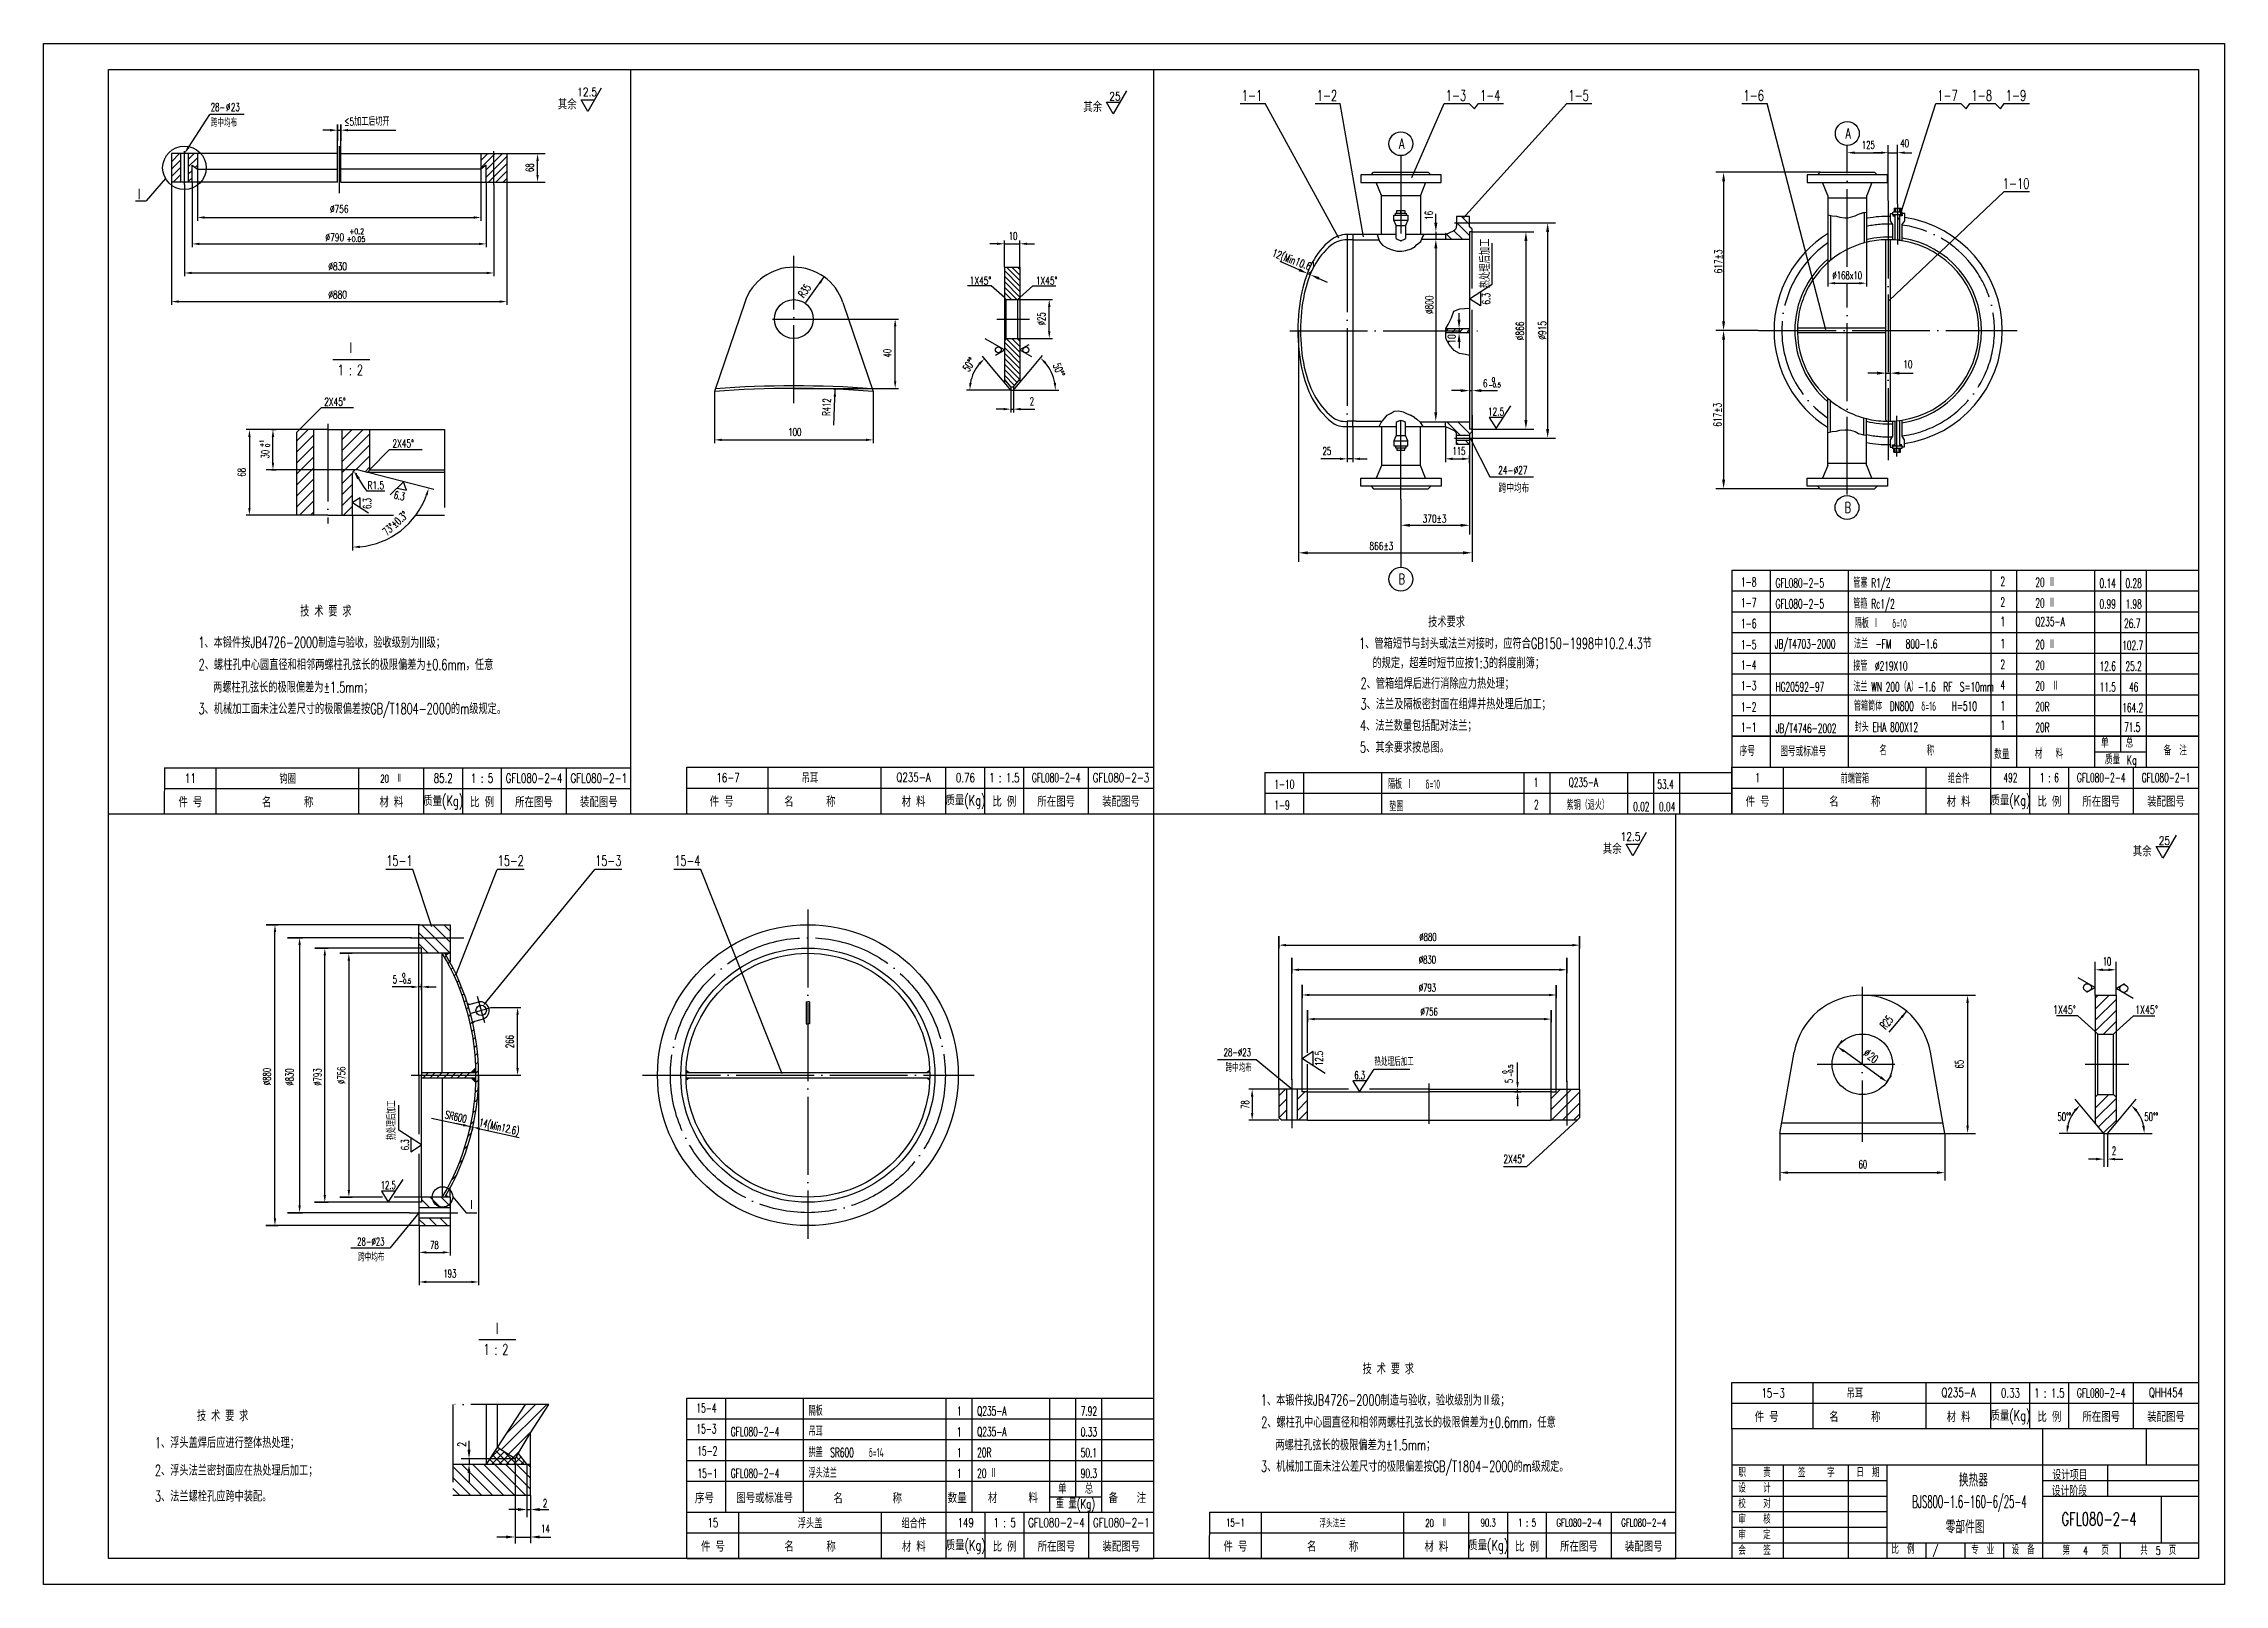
# Model space of a CAD drawing. Extents: x -457 to 1749, y 191 to 1539.
# Drawn here: x 32 to 873, y 191 to 785 of the extents above; entities that cross this region are included whole.
import ezdxf
from ezdxf.enums import TextEntityAlignment as Align

# ---------------------------------------------------------------- set-up
doc = ezdxf.new("R2010")
doc.units = 0
doc.header["$MEASUREMENT"] = 0
doc.linetypes.add('DASHDOT-M', pattern=[36, 30, -3, 0, -3])
doc.linetypes.add('DIVIDE-M', pattern=[39, 30, -3, 0, -3, 0, -3])
doc.layers.get('0').update_dxf_attribs({"linetype": 'CONTINUOUS'})
for name, color, linetype in [('1', 3, 'CONTINUOUS'), ('CDR_DWG1', 4, 'CONTINUOUS'), ('CDR_DWG2', 2, 'CONTINUOUS'), ('CDR_DWG3', 1, 'DASHDOT-M'), ('CDR_DWG4', 3, 'DIVIDE-M'), ('XS', 2, 'CONTINUOUS')]:
    doc.layers.add(name, color=color, linetype=linetype)
doc.styles.add('HZ', font='romans', dxfattribs={"width": 0.7, "bigfont": 'hz'})

msp = doc.modelspace()

# ---------------------------------------------------------------- texts
at = {"style": 'HZ'}
for s, height, width, p in [('12.5', 3.2, 0.8, (237.68, 765.18)), ('25', 3.2, 0.8, (442.88, 763.5)), ('28-', 3, 0.65, (96.39, 759.44)), ('%%c', 3, 0.65, (102.24, 759.44)), ('23', 3, 0.65, (104.19, 759.44)), ('≤5加工后切开', 3, 0.7, (147.87, 753.8)), ('其余', 4, 0.7, (230.21, 760.04)), ('其余', 4, 0.7, (432.87, 759.04)), ('跨中均布', 3, 0.65, (96.38, 753.33)), ('40', 3, 0.65, (747.95, 745.52)), ('125', 3, 0.65, (733.11, 744.88)), ('+0.2', 2.04, 0.7, (149.81, 712.03)), ('10', 3, 0.65, (404.12, 709.76)), ('1X45%%D', 3, 0.7, (389.07, 692.56)), ('1X45%%D', 3, 0.7, (414.59, 692.56)), ('%%c168x10', 3, 0.65, (721.76, 694.56)), ('0', 1.7, 0.7, (590.41, 655.03)), ('2X45%%D', 3, 0.7, (140.16, 645.84)), ('2', 3, 0.65, (412.2, 646.01)), ('6', 3, 0.7, (586.97, 652.95)), ('-0.5', 1.7, 0.7, (589.15, 652.95)), ('2X45%%D', 3, 0.7, (166.46, 629.77)), ('100', 3, 0.65, (319.12, 634.17)), ('25', 3, 0.65, (525.14, 626.85)), ('115', 3, 0.65, (575.22, 626.85)), ('跨中均布', 3.2, 0.7, (593.12, 612.32)), ('1-8', 3.5, 0.6, (686.53, 576.13)), ('GFL080-2-5', 3.5, 0.6, (699.83, 575.71)), ('管塞 R1/2 ', 3.5, 0.6, (729.83, 575.71)), ('20 Ⅱ', 3.5, 0.6, (800.03, 576.03)), ('           技 术 要 求', 4.2, 0.65, (108.48, 564.56)), ('技术要求', 4.2, 0.65, (565.86, 560.43)), ('1-7', 3.5, 0.6, (686.53, 568.13)), ('1-6', 3.5, 0.6, (686.53, 560.13)), ('GFL080-2-5', 3.5, 0.6, (699.83, 567.71)), ('管箍 Rc1/2 ', 3.5, 0.6, (729.83, 567.71)), ('隔板 Ⅰ   δ=10', 3.5, 0.6, (730.35, 560.15)), ('20 Ⅱ', 3.5, 0.6, (800.03, 568.03)), ('Q235-A', 3.5, 0.6, (800.03, 560.87)), ('26.7', 3.5, 0.6, (834.23, 560.15)), ('1、本锻件按JB4726-2000制造与验收，验收级别为III级；', 4.2, 0.65, (91.6, 552.48)), ('1、管箱短节与封头或法兰对接时，应符合GB150-1998中10.2.4.3节', 4.2, 0.65, (539.26, 552.11)), ('1-5', 3.5, 0.6, (686.53, 551.95)), ('JB/T4703-2000', 3.5, 0.6, (699.5, 552.26)), ('法兰  -FM   800-1.6', 3.5, 0.6, (730.07, 552.26)), ('20 Ⅱ', 3.5, 0.6, (800.03, 552.03)), ('2、螺柱孔中心圆直径和相邻两螺柱孔弦长的极限偏差为%%P0.6mm，任意', 4.2, 0.65, (91.74, 543.94)), ('的规定，超差时短节应按1:3的斜度削簿；', 4.2, 0.65, (544.39, 544.59)), ('1-4', 3.5, 0.6, (686.53, 544.13)), ('接管  %%C219X10', 3.5, 0.6, (729.83, 543.71)), ('20  ', 3.5, 0.6, (800.03, 544.03)), ('  两螺柱孔弦长的极限偏差为%%P1.5mm；', 4.2, 0.65, (93.52, 535.22)), ('2、管箱组焊后进行消除应力热处理；', 4.2, 0.65, (539.79, 536.68)), ('1-3', 3.5, 0.6, (686.53, 536.13)), ('HG20592-97', 3.5, 0.6, (699.83, 535.71)), ('法兰 WN 200（A）-1.6  RF  S=10mm', 3.5, 0.6, (729.83, 535.71)), ('20  Ⅱ', 3.5, 0.6, (800.03, 536.03)), ('3、机械加工面未注公差尺寸的极限偏差按GB/T1804-2000的m级规定。', 4.2, 0.65, (91.66, 526.94)), ('3、法兰及隔板密封面在组焊并热处理后加工；', 4.2, 0.65, (539.79, 528.74)), ('1-2', 3.5, 0.6, (686.53, 527.95)), ('管箱筒体  DN800  δ=16   H=510', 3.5, 0.6, (730.07, 528.26)), ('20R', 3.5, 0.6, (800.03, 528.03)), ('4、法兰数量包括配对法兰；', 4.2, 0.65, (539.61, 520.45)), ('1-1', 3.5, 0.6, (686.53, 520.13)), ('JB/T4746-2002', 3.5, 0.6, (699.83, 519.71)), ('封头 EHA 800X12', 3.5, 0.6, (730.35, 520.15)), ('20R', 3.5, 0.6, (800.03, 520.03)), ('71.5', 3.5, 0.6, (834.23, 520.15)), ('5、其余要求按总图。', 4.2, 0.65, (539.61, 512.08)), ('序号', 3.5, 0.65, (685.98, 510.88)), ('图号或标准号', 3.5, 0.65, (701.65, 510.69)), ('名         称', 3.5, 0.65, (739.85, 511.07)), ('数量', 3.5, 0.65, (784.15, 509.62)), ('材   料', 3.5, 0.65, (799.81, 509.82)), ('单', 3.5, 0.65, (825.32, 514.08)), ('总', 3.5, 0.65, (834.86, 514.08)), ('备  注', 3.5, 0.65, (849.46, 511.04)), ('质量', 3.5, 0.65, (826.82, 507.59)), ('Kg', 3.5, 0.65, (835.25, 507.54)), ('1-10', 3.5, 0.6, (506.54, 498.13)), ('隔板 Ⅰ   δ=10', 3.5, 0.6, (550.36, 498.15)), ('Q235-A', 3.5, 0.6, (620.04, 498.88)), ('53.4', 3.5, 0.6, (654.24, 498.15)), ('1-9', 3.5, 0.6, (506.54, 490.13)), ('垫圈', 3.5, 0.6, (550.84, 489.55)), ('12.5', 3.2, 0.8, (640.07, 478.12)), ('25', 3.2, 0.8, (847.61, 476.54)), ('其余', 4, 0.7, (633.21, 473.04)), ('其余', 4, 0.7, (837.6, 472.09)), ('10', 3.2, 0.6, (826.01, 429.97)), ('-0.5', 1.7, 0.7, (168.95, 423.13)), ('0', 1.7, 0.7, (170.19, 425.42)), ('1X45%%D', 3.2, 0.7, (806.81, 411.35)), ('1X45%%D', 3.2, 0.7, (838.47, 411.35)), ('跨中均布', 3, 0.65, (487.74, 388.99)), ('50%%d%%d', 3.2, 0.6, (808.57, 370.09)), ('50%%d%%d', 3.2, 0.6, (842.09, 370.09)), ('2X45%%d', 3.2, 0.65, (594.91, 353.81)), ('60', 3.2, 0.6, (731.86, 351.76)), ('2', 3.2, 0.6, (829.54, 356.99)), ('跨中均布', 3, 0.65, (153.22, 315.97)), ('           技 术 要 求', 4.2, 0.65, (518.22, 272.45)), ('15-4', 3.5, 0.6, (283.67, 257.64)), ('1、本锻件按JB4726-2000制造与验收，验收级别为Ⅱ级；', 4.2, 0.65, (501.35, 260.37)), ('       技 术 要 求', 4.2, 0.65, (76.82, 254.34)), ('15-3', 3.5, 0.6, (283.67, 249.64)), ('隔板', 3.5, 0.6, (326.93, 256.52)), ('Q235-A', 3.5, 0.6, (391.93, 256.52)), ('2、螺柱孔中心圆直径和相邻两螺柱孔弦长的极限偏差为%%P0.6mm，任意', 4.2, 0.65, (501.48, 251.83)), ('1、浮头盖焊后应进行整体热处理；', 4.2, 0.65, (74.85, 243.98)), ('15-2', 3.5, 0.6, (284, 241.11)), ('GFL080-2-4', 3.5, 0.6, (296.93, 248.52)), ('拱盖  SR600   δ=14', 3.5, 0.6, (326.93, 240.52)), ('吊耳', 3.5, 0.6, (326.93, 248.52)), ('Q235-A', 3.5, 0.6, (391.93, 248.52)), ('20R', 3.5, 0.6, (391.93, 240.52)), ('  两螺柱孔弦长的极限偏差为%%P1.5mm；', 4.2, 0.65, (503.26, 243.11)), ('2、浮头法兰密封面应在热处理后加工；', 4.2, 0.65, (74.85, 233.3)), ('15-1', 3.5, 0.6, (284.07, 232.52)), ('GFL080-2-4', 3.5, 0.6, (296.93, 232.52)), ('浮头法兰', 3.5, 0.6, (326.93, 232.52)), ('20 Ⅱ', 3.5, 0.6, (391.93, 232.52)), ('3、机械加工面未注公差尺寸的极限偏差按GB/T1804-2000的m级规定。', 4.2, 0.65, (501.4, 234.83)), ('职    责', 3.2, 0.7, (685.48, 232.84)), ('签     字', 3.2, 0.7, (708.49, 232.79)), ('日  期', 3.2, 0.7, (731.04, 232.88)), ('设计项目', 4, 0.65, (806.6, 231.67)), ('3、法兰螺栓孔应跨中装配。', 4.2, 0.65, (74.85, 223.33)), ('序号', 4, 0.8, (283.1, 222.72)), ('图号或标准号', 4, 0.7, (299.05, 222.74)), ('数量', 4, 0.8, (380.55, 222.74)), ('材     料', 4, 0.8, (396.09, 222.79)), ('单', 3.5, 0.7, (423.2, 226.49)), ('总', 3.5, 0.7, (433.47, 226.44)), ('备   注', 4, 0.8, (442.6, 222.74)), ('设    计', 3.2, 0.7, (685.48, 226.84)), ('设计阶段', 4, 0.65, (806.39, 225.52)), ('2', 3, 0.65, (224.47, 221.23)), ('名        称', 4, 0.8, (336.52, 222.62)), ('重 量(Kg)', 3.5, 0.7, (422.27, 220.72)), ('校    对', 3.2, 0.7, (685.48, 220.84)), ('GFL080-2-4', 5, 0.65, (810.13, 214.13)), ('审    核', 3.2, 0.7, (685.48, 214.84)), ('审    定', 3.2, 0.7, (685.48, 208.84)), ('会    签', 3.2, 0.7, (685.48, 202.84)), ('比  例', 3.2, 0.7, (744.51, 203.26)), ('/', 3.2, 0.7, (760.47, 203.08)), ('专  业', 3.2, 0.7, (775.28, 203.06)), ('设  备', 3.2, 0.7, (790.86, 203.05)), ('第   4   页', 3.2, 0.7, (810.46, 202.85)), ('共  5  页', 3.2, 0.7, (840.46, 202.85))]:
    msp.add_text(s, height=height, dxfattribs=dict(at, width=width)).set_placement(p)
for s, height, rotation, width, p in [('68', 3, 90, 0.65, (220.91, 735.92)), ('R35', 3, 54, 0.65, (325.09, 687.19)), ('%%c25', 3, 90, 0.65, (418.24, 676.81)), ('40', 3, 90, 0.65, (358.82, 664.41)), ('50%%d%%d', 3, 57.31974, 0.65, (388.72, 658.66)), ('50%%d%%d', 3, 292.91796, 0.65, (421.07, 661.5)), ('R412', 3, 88, 0.65, (335.25, 641.88)), ('+1', 1.7, 90, 0.7, (116.9, 629.9)), ('0', 1.7, 90, 0.7, (119.13, 629.9)), ('30', 3, 90, 0.65, (118.87, 625.49)), ('68', 3, 90, 0.65, (109.8, 618.5)), ('73%%d%%p0.3%%d', 3, 41.8869, 0.65, (164.32, 595.58)), ('R25', 3.2, 50, 0.6, (742.24, 405.11)), ('266', 3, 90, 0.65, (213.2, 398.17)), ('%%c', 3.2, 321.91219, 0.65, (733.4, 395.58)), ('20', 3.2, 321.91219, 0.65, (735.03, 394.3)), ('0', 1.7, 90, 0.7, (596.28, 388.32)), ('-0.5', 1.7, 90, 0.7, (598.57, 387.07)), ('65', 3.2, 90, 0.6, (772.3, 390.33)), ('SR600', 3, 347, 0.65, (186.48, 371.18)), ('14(Min12.6)', 3, 347, 0.65, (199.58, 368.16))]:
    msp.add_text(s, height=height, rotation=rotation, dxfattribs=dict(at, width=width)).set_placement(p)
for s, height, width, p in [('%%C756', 3, 0.7, (145.92, 720.18)), ('%%C790 ', 3, 0.7, (144.92, 709.28)), ('+0.05', 2.04, 0.7, (152.39, 709.04)), ('%%C830 ', 3, 0.7, (146.02, 698.08)), ('%%C880 ', 3, 0.7, (146.02, 687.18)), ('10', 3, 0.7, (750.85, 660.27)), ('12.5', 3, 0.7, (592.03, 642.08)), ('24-%%C27', 3, 0.7, (598.54, 619.47)), ('R1.5', 3, 0.7, (160.04, 613.67)), ('370%%P3', 3, 0.7, (568.34, 600.77)), ('866%%P3 ', 3, 0.7, (548.54, 590.27)), ('紫铜（退火）', 3.5, 0.6, (627.42, 490.05)), ('%%C880 ', 3, 0.65, (566.46, 439.47)), ('%%C830 ', 3, 0.65, (566.26, 430.75)), ('5', 3, 0.65, (167.38, 423.14)), ('%%C793 ', 3, 0.65, (566.26, 419.97)), ('%%C756', 3, 0.65, (566.26, 410.75)), ('28-%%C23', 3, 0.65, (492.27, 395.01)), ('6.3', 3, 0.65, (539.47, 386.23)), ('热处理后加工', 3, 0.65, (552.73, 391.36)), ('12.5', 3, 0.65, (164.82, 343.83)), ('28-%%C23', 3, 0.65, (158.11, 322.09)), ('78', 3, 0.65, (182.61, 320.74)), ('193', 3, 0.65, (188.61, 309.77)), ('14', 3, 0.65, (225.45, 211.38))]:
    msp.add_text(s, height=height, dxfattribs=dict(at, width=width)).set_placement(p, align=Align.CENTER)
for s, height, rotation, width, p in [('16', 3, 90, 0.7, (567.64, 719.17)), ('热处理后加工', 3.5, 90, 0.7, (589.65, 700.71)), ('12(Min10.6)', 3, 339.15926, 0.7, (513.32, 700.54)), ('617%%P3 ', 3, 90, 0.7, (679.25, 702.17)), ('%%C800 ', 3, 90, 0.7, (567.84, 685.47)), ('6.3', 3, 90, 0.7, (589.74, 687.06)), ('10', 3, 90, 0.7, (576.43, 671.56)), ('%%C866', 3, 90, 0.7, (602.74, 674.67)), ('%%C915', 3, 90, 0.7, (611.34, 674.87)), ('617%%P3 ', 3, 90, 0.7, (678.95, 643.07)), ('6.3', 3, 90, 0.65, (158.22, 608.13)), ('6.3', 3, 347.72462, 0.65, (168.84, 609.65)), ('12.5', 3, 90, 0.65, (525.28, 394.18)), ('%%C880 ', 3, 90, 0.65, (119.53, 387.89)), ('%%C830 ', 3, 90, 0.65, (128.26, 387.69)), ('%%C793 ', 3, 90, 0.65, (139.04, 387.69)), ('%%C756', 3, 90, 0.65, (148.25, 387.69)), ('5', 3, 90, 0.65, (598.56, 385.5)), ('热处理后加工', 3, 90, 0.65, (167.65, 370.37)), ('78', 3, 90, 0.65, (496.79, 376.39)), ('6.3', 3, 90, 0.65, (172.78, 360.9)), ('2', 3.2, 90, 0.7, (194.8, 245.39))]:
    msp.add_text(s, height=height, rotation=rotation, dxfattribs=dict(at, width=width)).set_placement(p, align=Align.CENTER)
for s, height, width, p in [('2', 3.5, 0.6, (787.47, 578.14)), ('2', 3.5, 0.6, (787.47, 570.14)), ('0.14', 3.5, 0.6, (827.93, 577.41)), ('0.28', 3.5, 0.6, (837.93, 577.41)), ('1', 3.5, 0.6, (787.47, 562.65)), ('0.99', 3.5, 0.6, (827.93, 569.41)), ('1.98', 3.5, 0.6, (837.93, 569.41)), ('1', 3.5, 0.6, (787.47, 554.14)), ('102.7', 3.5, 0.6, (837.59, 553.45)), ('2', 3.5, 0.6, (787.47, 546.14)), ('12.6', 3.5, 0.6, (827.93, 545.41)), ('25.2', 3.5, 0.6, (837.93, 545.41)), ('4', 3.5, 0.6, (787.47, 538.14)), ('11.5', 3.5, 0.6, (827.93, 537.41)), ('46', 3.5, 0.6, (837.93, 537.41)), ('1', 3.5, 0.6, (787.47, 530.14)), ('164.2', 3.5, 0.6, (837.59, 529.45)), ('1', 3.5, 0.6, (787.47, 522.65)), ('11', 3.5, 0.7, (88.53, 502.24)), ('钩圈', 3.5, 0.7, (126.03, 502.24)), ('20  Ⅱ', 3, 0.65, (166.03, 502.24)), ('质量(Kg)', 4, 0.7, (186.03, 493.24)), ('85.2', 3.5, 0.7, (186.03, 502.24)), ('1 : 5', 3.5, 0.7, (201.03, 502.24)), ('GFL080-2-4', 3.5, 0.7, (221.03, 502.24)), ('GFL080-2-1', 3.5, 0.7, (246.03, 502.24)), ('16-7', 3.5, 0.7, (295.88, 502.43)), ('吊耳', 3.5, 0.7, (327.42, 502.43)), ('Q235-A', 3.5, 0.7, (367.42, 502.43)), ('质量(Kg)', 4, 0.7, (387.42, 493.43)), ('0.76', 3.5, 0.7, (387.42, 502.43)), ('1 : 1.5', 3.5, 0.7, (402.42, 502.43)), ('GFL080-2-4', 3.5, 0.6, (422.42, 502.43)), ('GFL080-2-3', 3.5, 0.7, (447.42, 502.43)), ('1', 3.5, 0.6, (607.48, 500.65)), ('1', 3.5, 0.6, (692.92, 502.43)), ('前端管箱', 3.5, 0.6, (730.42, 502.43)), ('组合件', 3.5, 0.6, (770.42, 502.43)), ('质量(Kg)', 4, 0.7, (790.42, 493.43)), ('492', 3.5, 0.6, (790.42, 502.43)), ('1 : 6', 3.5, 0.6, (805.42, 502.43)), ('GFL080-2-4', 3.5, 0.6, (825.42, 502.43)), ('GFL080-2-1', 3.5, 0.6, (850.42, 502.43)), ('件 号', 4, 0.7, (88.53, 493.24)), ('名      称', 4, 0.7, (126.03, 493.24)), ('材 料', 4, 0.7, (166.03, 493.24)), ('比 例', 4, 0.7, (201.03, 493.24)), ('所在图号', 4, 0.7, (221.03, 493.24)), ('装配图号', 4, 0.7, (246.03, 493.24)), ('件 号', 4, 0.7, (293.41, 493.43)), ('名      称', 4, 0.7, (327.42, 493.43)), ('材 料', 4, 0.7, (367.42, 493.43)), ('比 例', 4, 0.7, (402.42, 493.43)), ('所在图号', 4, 0.7, (422.42, 493.43)), ('装配图号', 4, 0.7, (447.42, 493.43)), ('2', 3.5, 0.6, (607.58, 492.01)), ('0.02', 3.5, 0.6, (648.04, 491.27)), ('0.04', 3.5, 0.6, (658.04, 491.27)), ('件 号', 4, 0.7, (692.92, 493.43)), ('名      称', 4, 0.7, (730.42, 493.43)), ('材 料', 4, 0.7, (770.42, 493.43)), ('比 例', 4, 0.7, (805.42, 493.43)), ('所在图号', 4, 0.7, (825.42, 493.43)), ('装配图号', 4, 0.7, (850.42, 493.43)), ('15-3', 3.5, 0.7, (698.88, 265.24)), ('吊耳', 3.5, 0.7, (730.42, 265.24)), ('Q235-A', 3.5, 0.7, (770.42, 265.24)), ('0.33', 3.5, 0.7, (790.42, 265.24)), ('1 : 1.5', 3.5, 0.7, (805.42, 265.24)), ('GFL080-2-4', 3.5, 0.6, (825.42, 265.24)), ('QHH454', 3.5, 0.7, (850.42, 265.24)), ('1', 3.5, 0.6, (385.02, 258.22)), ('7.92', 3.5, 0.6, (435.02, 258.22)), ('件 号', 4, 0.7, (696.41, 256.24)), ('名      称', 4, 0.7, (730.42, 256.24)), ('材 料', 4, 0.7, (770.42, 256.24)), ('质量(Kg)', 4, 0.7, (790.42, 256.24)), ('比 例', 4, 0.7, (805.42, 256.24)), ('所在图号', 4, 0.7, (825.42, 256.24)), ('装配图号', 4, 0.7, (850.42, 256.24)), ('1', 3.5, 0.6, (385.02, 250.22)), ('1', 3.5, 0.6, (385.02, 242.22)), ('0.33', 3.5, 0.6, (435.02, 250.22)), ('50.1', 3.5, 0.6, (435.02, 242.22)), ('1', 3.5, 0.6, (385.02, 234.22)), ('90.3', 3.5, 0.6, (435.02, 234.22)), ('换热器', 5, 0.65, (776.15, 231.89)), ('BJS800-1.6-160-6/25-4', 4.75, 0.5, (774.59, 222.96)), ('15', 3.5, 0.7, (290.03, 215.24)), ('浮头盖', 3.5, 0.7, (327.53, 215.24)), ('组合件', 3.5, 0.7, (367.53, 215.24)), ('149', 3.5, 0.7, (387.53, 215.24)), ('1 : 5', 3.5, 0.7, (402.53, 215.24)), ('GFL080-2-4', 3.5, 0.7, (422.53, 215.24)), ('GFL080-2-1', 3.5, 0.7, (447.53, 215.24)), ('15-1', 3, 0.65, (491.53, 215.24)), ('浮头法兰', 3, 0.65, (529.03, 215.24)), ('20  Ⅱ', 3, 0.65, (569.03, 215.24)), ('90.3', 3, 0.65, (589.03, 215.24)), ('1 : 5', 3, 0.65, (604.03, 215.24)), ('GFL080-2-4', 3, 0.65, (624.03, 215.24)), ('GFL080-2-4', 3, 0.65, (649.03, 215.24)), ('零部件图', 5, 0.65, (772.92, 213.83)), ('件 号', 4, 0.7, (290.03, 206.24)), ('名      称', 4, 0.7, (327.53, 206.24)), ('材 料', 4, 0.7, (367.53, 206.24)), ('质量(Kg)', 4, 0.7, (387.53, 206.24)), ('比 例', 4, 0.7, (402.53, 206.24)), ('所在图号', 4, 0.7, (422.53, 206.24)), ('装配图号', 4, 0.7, (447.53, 206.24)), ('件 号', 4, 0.7, (491.53, 206.24)), ('名      称', 4, 0.7, (529.03, 206.24)), ('材 料', 4, 0.7, (569.03, 206.24)), ('质量(Kg)', 4, 0.7, (589.03, 206.24)), ('比 例', 4, 0.7, (604.03, 206.24)), ('所在图号', 4, 0.7, (624.03, 206.24)), ('装配图号', 4, 0.7, (649.03, 206.24))]:
    msp.add_text(s, height=height, dxfattribs=dict(at, width=width)).set_placement(p, align=Align.MIDDLE)
at = {"layer": 'CDR_DWG1', "style": 'HZ'}
for s, width, p in [('1-1', 0.7, (497.92, 765.43)), ('1-2', 0.7, (526.83, 765.43)), ('1-3', 0.7, (576.59, 765.43)), ('1-4', 0.7, (589.79, 765.43)), ('1-5', 0.7, (623.89, 765.43)), ('1-6', 0.7, (691.4, 765.43)), ('1-7', 0.7, (766.15, 765.43)), ('1-8', 0.7, (779.36, 765.43)), ('1-9', 0.7, (792.57, 765.43)), ('1-10', 0.7, (792.57, 731.49)), ('15-1', 0.68, (169.13, 470.43)), ('15-2', 0.68, (212.09, 470.43)), ('15-3', 0.68, (249.67, 470.43)), ('15-4', 0.68, (280.2, 470.43))]:
    msp.add_text(s, height=4, dxfattribs=dict(at, width=width)).set_placement(p, align=Align.MIDDLE)
at = {"layer": 'CDR_DWG2', "style": 'HZ', "width": 0.7}
for s, p in [('A', (555.68, 744.86)), ('A', (727.84, 748.79)), ('B', (727.72, 604.59)), ('B', (555.68, 577))]:
    msp.add_text(s, height=4, dxfattribs=at).set_placement(p, align=Align.CENTER)
at = {"layer": 'CDR_DWG2', "style": 'HZ'}
for s, height, width, p in [('I', 4, 0.68, (68.27, 725.43)), ('I', 4, 0.7, (149.95, 666.24)), ('1 : 2', 4, 0.7, (145.29, 657.61)), ('I', 4.2, 0.65, (206.39, 288.06)), ('1 : 2', 4.2, 0.65, (201.58, 279.87))]:
    msp.add_text(s, height=height, dxfattribs=dict(at, width=width)).set_placement(p)
at = {"layer": 'CDR_DWG2', "style": 'HZ', "width": 0.65}
msp.add_text('Ⅰ', height=4, dxfattribs=at).set_placement((196.92, 337.72), align=Align.MIDDLE)

# ---------------------------------------------------------------- blocks, each defined once
blk = doc.blocks.new('*X18')
at = {"color": 0}
for p, q in [((138.34, 56.82), (127.28, 67.89)), ((133.11, 66.29), (130.58, 68.82)), ((146.83, 56.82), (134.83, 68.82)), ((151.07, 56.82), (139.07, 68.82)), ((155.31, 56.82), (143.31, 68.82)), ((157.28, 59.1), (147.55, 68.82)), ((157.28, 63.34), (151.8, 68.82)), ((157.28, 67.58), (156.04, 68.82)), ((134.1, 56.82), (127.28, 63.64)), ((129.86, 56.82), (127.28, 59.4)), ((142.58, 56.82), (134.08, 65.32))]:
    blk.add_line(p, q, dxfattribs=at)
blk = doc.blocks.new('*X17')
at = {"color": 0}
for p, q in [((140.48, 68.82), (140.36, 68.95)), ((143.31, 68.82), (141.47, 70.66)), ((141.67, 70.96), (145.38, 74.67)), ((142.36, 68.82), (147.09, 73.55)), ((146.14, 68.82), (142.59, 72.37)), ((148.97, 68.82), (143.71, 74.08)), ((145.19, 68.82), (148.8, 72.43)), ((151.8, 68.82), (147.03, 73.59)), ((148.02, 68.82), (153.17, 73.97)), ((150.84, 68.82), (153.63, 71.61)), ((154.63, 68.82), (151.77, 71.67)), ((153.67, 68.82), (154.89, 70.04))]:
    blk.add_line(p, q, dxfattribs=at)
blk = doc.blocks.new('*X16')
for p, q in [((18.71, 5.45), (36.26, 23)), ((20.8, 11.96), (31.84, 23)), ((21.38, 3.71), (30.56, 12.89))]:
    blk.add_line(p, q)
blk = doc.blocks.new('*X28')
for p, q in [((97.49, 122.95), (101.86, 127.31)), ((114.99, 119.24), (123.07, 127.31)), ((114.99, 123.48), (118.83, 127.31)), ((97.49, 118.71), (103.99, 125.21)), ((97.49, 114.46), (103.99, 120.96)), ((114.99, 114.99), (125.49, 125.49)), ((114.99, 110.75), (125.49, 121.25)), ((97.49, 110.22), (103.99, 116.72)), ((97.49, 105.98), (103.99, 112.48)), ((114.99, 106.51), (119, 110.51)), ((120.35, 111.87), (125.49, 117.01)), ((123.8, 111.07), (125.49, 112.77)), ((97.49, 101.74), (103.99, 108.24)), ((97.49, 97.49), (103.99, 103.99)), ((114.99, 102.27), (118.99, 106.27)), ((114.99, 98.02), (118.99, 102.02)), ((98.56, 94.31), (103.99, 99.75)), ((102.8, 94.31), (103.99, 95.51)), ((115.53, 94.31), (118.99, 97.78))]:
    blk.add_line(p, q)
blk = doc.blocks.new('*X27')
for p, q in [((47.89, 211.94), (51.06, 215.11)), ((47.89, 214.77), (48.23, 215.11)), ((47.89, 209.11), (51.39, 212.61)), ((54.39, 212.78), (56.72, 215.11)), ((54.39, 209.96), (57.89, 213.46)), ((57.02, 209.76), (57.89, 210.63)), ((47.89, 206.28), (51.39, 209.78)), ((48.54, 204.11), (51.39, 206.96)), ((51.37, 204.11), (51.39, 204.13)), ((54.39, 207.13), (55.89, 208.63)), ((54.39, 204.3), (55.89, 205.8))]:
    blk.add_line(p, q)
blk = doc.blocks.new('*X22')
for p, q in [((9.98, 45.33), (10.61, 45.97)), ((11.23, 43.05), (11.88, 43.7)), ((12.44, 40.72), (13.1, 41.39)), ((13.58, 38.33), (14.26, 39.01)), ((14.67, 35.88), (15.37, 36.58)), ((15.69, 33.37), (16.41, 34.09)), ((16.66, 30.8), (17.39, 31.53)), ((17.56, 28.16), (18.31, 28.92)), ((18.39, 25.46), (19.16, 26.23)), ((19.14, 22.68), (19.94, 23.47)), ((19.83, 19.83), (20.64, 20.64)), ((20.43, 16.89), (21.27, 17.73)), ((20.94, 13.87), (21.81, 14.73)), ((21.37, 10.76), (22.26, 11.65)), ((21.69, 7.55), (22.61, 8.47)), ((21.9, 4.22), (22.85, 5.18)), ((22, 0.78), (22.98, 1.77)), ((21.77, -6.52), (22.84, -5.45)), ((21.96, -2.79), (22.98, -1.77)), ((20.84, -14.51), (22.02, -13.33)), ((21.41, -10.41), (22.53, -9.29)), ((18.93, -23.5), (20.28, -22.15)), ((20.04, -18.86), (21.29, -17.6)), ((15.41, -34.09), (17.05, -32.45)), ((17.44, -28.52), (18.91, -27.06)), ((12.56, -40.48), (14.48, -38.56))]:
    blk.add_line(p, q)
blk = doc.blocks.new('*X24')
at = {"color": 0}
for p, q in [((139.69, 161.53), (136.66, 164.57)), ((143.94, 161.53), (139.94, 165.53)), ((147.66, 162.05), (144.18, 165.53)), ((138.21, 154.53), (135.66, 157.08)), ((142.45, 154.53), (139.45, 157.53)), ((146.69, 154.53), (143.69, 157.53))]:
    blk.add_line(p, q, dxfattribs=at)
blk = doc.blocks.new('*X23')
for p, q in [((101.65, 99), (103.65, 101)), ((104.3, 99), (106.3, 101)), ((106.95, 99), (108.95, 101)), ((109.61, 99), (111.61, 101)), ((112.26, 99), (114.26, 101)), ((114.91, 99), (116.91, 101)), ((117.56, 99), (119.56, 101))]:
    blk.add_line(p, q)
blk = doc.blocks.new('*X25')
at = {"color": 0}
for p, q in [((147.66, 259.63), (136.76, 270.53)), ((147.66, 263.88), (141, 270.53)), ((147.66, 268.12), (145.25, 270.53)), ((143.52, 259.53), (135.66, 267.39)), ((139.27, 259.53), (135.66, 263.15))]:
    blk.add_line(p, q, dxfattribs=at)
blk = doc.blocks.new('*X26')
for p, q in [((167.24, 209.67), (172.68, 215.11)), ((167.24, 212.5), (169.85, 215.11)), ((169.24, 208.84), (175.51, 215.11)), ((169.24, 206.01), (177.24, 214.01)), ((170.17, 204.11), (177.24, 211.18)), ((173, 204.11), (177.24, 208.36)), ((175.82, 204.11), (177.24, 205.53))]:
    blk.add_line(p, q)
blk = doc.blocks.new('*X98')
at = {"layer": '1', "color": 0, "linetype": 'Continuous'}
for p, q in [((-21950.87, -21632.62), (-21945.48, -21627.22)), ((-21950.87, -21628.37), (-21949.72, -21627.22)), ((-21950.87, -21636.86), (-21942.87, -21628.86)), ((-21950.87, -21641.1), (-21942.87, -21633.1)), ((-21947.75, -21642.22), (-21942.87, -21637.34)), ((-21950.87, -21670.8), (-21945.63, -21665.55)), ((-21950.87, -21666.56), (-21949.87, -21665.55)), ((-21950.87, -21675.04), (-21942.87, -21667.04)), ((-21949.64, -21678.05), (-21942.87, -21671.28)), ((-21947.7, -21680.36), (-21942.87, -21675.53))]:
    blk.add_line(p, q, dxfattribs=at)
blk = doc.blocks.new('MM')
at = {"layer": 'XS', "color": 3}
blk.add_lwpolyline([(3.85, 6.67), (0, 0), (-1.93, 3.33)], dxfattribs=at)
blk.add_circle((0, 3), 1.5, dxfattribs=at)
blk = doc.blocks.new('*X19')
for p, q in [((115.19, 200.04), (115.76, 200.61)), ((116.99, 199.01), (118.59, 200.61)), ((119.82, 199.01), (121.42, 200.61)), ((122.65, 199.01), (124, 200.37))]:
    blk.add_line(p, q)
blk = doc.blocks.new('*X21')
for p, q in [((120.32, 159.7), (115.19, 164.82)), ((124.13, 160.13), (119.43, 164.82)), ((124, 164.5), (123.68, 164.82)), ((119.77, 156), (119, 156.77)), ((124, 156.01), (122.35, 157.67))]:
    blk.add_line(p, q)
blk = doc.blocks.new('*X20')
for p, q in [((124, 240.87), (120.87, 244)), ((116.96, 235.18), (114.65, 237.49)), ((121.21, 235.18), (117.79, 238.6)), ((124, 236.62), (119, 241.62))]:
    blk.add_line(p, q)

# ---------------------------------------------------------------- linework, layer by layer
for p, q in [((31.92, 785.43), (872.92, 785.43)), ((31.92, 191.43), (31.92, 785.43)), ((872.92, 785.43), (872.92, 191.43)), ((258.42, 488.43), (258.42, 775.43)), ((459.92, 775.43), (459.92, 201.43)), ((449.59, 767.26), (444.44, 758.33)), ((87.74, 745.39), (95.97, 758.08)), ((109.29, 758.08), (95.97, 758.08)), ((441.86, 762.8), (447.01, 762.8)), ((444.44, 758.33), (441.86, 762.8)), ((493.37, 762.36), (503.07, 762.36)), ((531.37, 710.42), (503.07, 762.36)), ((522.29, 762.36), (531.99, 762.36)), ((540.91, 710.98), (531.99, 762.36)), ((559.57, 733.85), (572.04, 762.36)), ((572.04, 762.36), (581.74, 762.36)), ((579.21, 718.02), (619.34, 762.36)), ((581.74, 762.36), (583.76, 760.34)), ((583.76, 760.34), (585.24, 762.36)), ((585.24, 762.36), (594.95, 762.36)), ((619.34, 762.36), (629.04, 762.36)), ((686.85, 762.36), (696.55, 762.36)), ((719.25, 675.08), (696.55, 762.36)), ((747.36, 717.6), (761.6, 762.36)), ((761.6, 762.36), (771.3, 762.36)), ((771.3, 762.36), (773.32, 760.34)), ((773.32, 760.34), (774.81, 762.36)), ((774.81, 762.36), (784.51, 762.36)), ((784.51, 762.36), (786.53, 760.34)), ((786.53, 760.34), (788.02, 762.36)), ((788.02, 762.36), (797.72, 762.36)), ((142.42, 752.05), (139.62, 752.05)), ((145.22, 743.11), (145.22, 754.29)), ((145.22, 754.29), (145.22, 747.97)), ((145.22, 752.05), (146.57, 752.05)), ((146.57, 743.11), (146.57, 754.29)), ((146.57, 754.29), (146.57, 747.97)), ((149.37, 752.05), (167.8, 752.05)), ((210.51, 743.04), (225.34, 743.04)), ((222.07, 743.04), (223.66, 743.04)), ((222.41, 734.84), (222.41, 740.24)), ((727.51, 742.78), (727.51, 744.63)), ((730.31, 743.38), (740.46, 743.38)), ((740.46, 743.38), (737.66, 743.38)), ((743.26, 724.9), (743.26, 746.29)), ((743.26, 742.78), (743.26, 744.63)), ((743.26, 743.38), (746.82, 743.38)), ((743.26, 743.38), (746.82, 743.38)), ((746.82, 723.69), (746.82, 746.46)), ((746.82, 743.38), (746.82, 744.63)), ((749.62, 743.38), (752.42, 743.38)), ((78.9, 733.44), (71.43, 724.8)), ((81.22, 732.04), (81.22, 684.72)), ((89.22, 732.04), (89.22, 706.96)), ((91.22, 737.04), (91.22, 717.14)), ((200.57, 737.04), (200.57, 717.14)), ((202.57, 732.04), (202.57, 706.96)), ((210.51, 732.04), (225.34, 732.04)), ((210.57, 732.04), (210.57, 684.72)), ((222.07, 732.04), (223.66, 732.04)), ((717.09, 735.84), (676.8, 735.84)), ((679.8, 732.34), (679.8, 678.34)), ((67.32, 724.8), (71.43, 724.8)), ((86.22, 731.15), (86.22, 695.76)), ((205.57, 731.15), (205.57, 695.76)), ((743.65, 686.39), (788.02, 728.42)), ((788.02, 728.42), (797.72, 728.42)), ((94.02, 718.39), (197.77, 718.39)), ((568.83, 716.36), (568.83, 719.86)), ((582.84, 716.31), (614.95, 716.31)), ((720.1, 719.38), (721.72, 719.04)), ((721.72, 719.04), (723.32, 718.86)), ((723.32, 718.86), (724.66, 718.51)), ((724.66, 718.51), (726.56, 718.33)), ((726.56, 718.33), (727.88, 718.33)), ((727.88, 718.33), (728.78, 718.51)), ((728.78, 718.51), (730.53, 719.04)), ((730.53, 719.04), (731.85, 719.73)), ((731.85, 719.73), (733.77, 720.26)), ((733.77, 720.26), (734.94, 720.44)), ((92.02, 708.21), (199.77, 708.21)), ((399.62, 708.26), (396.82, 708.26)), ((402.42, 699.24), (402.42, 709.51)), ((402.42, 708.26), (408.42, 708.26)), ((408.42, 699.24), (408.42, 709.51)), ((411.22, 708.26), (414.02, 708.26)), ((546.21, 711.85), (546.54, 710.64)), ((546.54, 710.64), (547.13, 709.12)), ((547.13, 709.12), (548.3, 707.71)), ((548.3, 707.71), (550.09, 706.66)), ((550.09, 706.66), (551.56, 706.08)), ((559.35, 706.31), (560.83, 707.25)), ((560.83, 707.25), (561.43, 707.83)), ((561.43, 707.83), (563, 709.12)), ((563, 709.12), (563.49, 710.54)), ((563.49, 710.54), (564.28, 711.83)), ((564.28, 711.83), (564.29, 711.88)), ((568.8, 706.93), (568.8, 643.34)), ((568.83, 712.87), (568.83, 710.02)), ((582.91, 712.84), (606.56, 712.84)), ((590.55, 692.69), (590.55, 708.49)), ((603.56, 709.34), (603.56, 640.34)), ((611.95, 712.81), (611.95, 636.86)), ((734.9, 709.47), (734.9, 691.81)), ((408.42, 694.06), (403.23, 699.24)), ((408.42, 696.18), (405.35, 699.24)), ((408.42, 698.3), (407.48, 699.24)), ((516.13, 698.21), (508.8, 701.37)), ((551.56, 706.08), (553.94, 705.37)), ((553.94, 705.37), (555.7, 705.48)), ((555.7, 705.48), (557.28, 705.73)), ((557.28, 705.73), (559.35, 706.31)), ((720, 700.83), (720, 691.81)), ((89.02, 697.01), (202.77, 697.01)), ((325.85, 685.66), (332.91, 695.48)), ((397.39, 692.03), (388.21, 692.03)), ((402.42, 687.49), (397.39, 692.03)), ((408.42, 691.94), (402.42, 697.94)), ((408.42, 689.81), (402.42, 695.81)), ((408.42, 687.69), (402.42, 693.69)), ((407.25, 686.74), (402.42, 691.57)), ((408.42, 687.49), (413.45, 692.03)), ((413.45, 692.03), (422.3, 692.03)), ((519.4, 696.77), (520.51, 696.31)), ((523.74, 694.91), (526.95, 693.52)), ((581.85, 686.99), (590.55, 692.69)), ((586.01, 689.73), (586.01, 684.36)), ((722.8, 693.06), (732.1, 693.06)), ((84.02, 685.97), (207.77, 685.97)), ((405.13, 686.74), (402.42, 689.45)), ((407.25, 686.74), (420.99, 686.74)), ((419.74, 674.54), (419.74, 683.94)), ((574.92, 679.73), (575.79, 682.26)), ((575.79, 682.26), (578.03, 683.16)), ((577.79, 679.04), (577.79, 681.51)), ((578.03, 683.16), (579.9, 683.31)), ((579.9, 683.31), (581.89, 683.46)), ((586.01, 684.36), (581.85, 686.99)), ((333.41, 679.24), (361.57, 679.24)), ((360.32, 655.29), (360.32, 676.44)), ((515.9, 675), (515.9, 585.62)), ((572.69, 675.54), (573.56, 677.19)), ((572.69, 673.9), (572.69, 675.54)), ((572.69, 671.8), (572.69, 673.9)), ((573.56, 677.19), (574.92, 679.73)), ((577.79, 675.45), (577.79, 673.9)), ((581.85, 675.53), (581.85, 673.96)), ((693.19, 674.84), (676.8, 674.84)), ((693.19, 674.84), (676.8, 674.84)), ((398.79, 659.14), (393.95, 664.91)), ((402.42, 667.38), (395.07, 671.63)), ((398.96, 665.38), (402.42, 667.38)), ((408.42, 664.36), (402.42, 670.36)), ((408.42, 662.24), (402.42, 668.24)), ((408.42, 660.12), (402.42, 666.12)), ((408.42, 666.48), (403.16, 671.74)), ((408.42, 668.6), (405.28, 671.74)), ((408.42, 670.72), (407.4, 671.74)), ((407.67, 671.74), (420.99, 671.74)), ((411.88, 669.35), (408.42, 667.35)), ((408.42, 667.35), (412.86, 664.79)), ((411.95, 659.02), (417.15, 665.22)), ((573.93, 669.42), (572.69, 671.8)), ((575.92, 667.17), (573.93, 669.42)), ((577.9, 665.99), (575.92, 667.17)), ((577.79, 670.4), (577.79, 668.08)), ((580.27, 665.53), (577.9, 665.99)), ((581.89, 665.24), (580.27, 665.53)), ((679.8, 671.34), (679.8, 616.48)), ((402.42, 654.82), (398.79, 659.14)), ((408.42, 657.99), (402.42, 663.99)), ((408.34, 655.95), (402.42, 661.87)), ((407.37, 654.8), (402.42, 659.75)), ((406.4, 653.65), (402.42, 657.63)), ((408.42, 654.82), (411.95, 659.02)), ((738.98, 658.39), (735.48, 658.39)), ((742.44, 658.43), (744.1, 658.43)), ((747.63, 658.39), (752.96, 658.39)), ((290.62, 651.34), (290.62, 631.42)), ((321.23, 652.49), (361.57, 652.49)), ((321.23, 652.49), (333.47, 652.49)), ((336.61, 638.34), (337.16, 652.18)), ((351.85, 651.34), (351.85, 631.42)), ((395.39, 651.84), (387.85, 651.84)), ((404.92, 651.84), (395.39, 651.84)), ((404.92, 651.84), (404.92, 643.26)), ((405.92, 651.84), (415.29, 651.84)), ((405.92, 651.84), (405.92, 643.26)), ((415.29, 651.84), (423.39, 651.84)), ((578.35, 651.65), (574.85, 651.65)), ((581.85, 651.65), (582.91, 651.65)), ((586.41, 651.65), (592.64, 651.65)), ((130.57, 636.63), (139.05, 645.11)), ((139.05, 645.11), (151.39, 645.11)), ((402.12, 644.51), (399.32, 644.51)), ((404.92, 644.51), (405.92, 644.51)), ((408.72, 644.51), (414.17, 644.51)), ((546.94, 637.84), (547.69, 639.38)), ((547.69, 639.38), (548.99, 640.84)), ((548.99, 640.84), (550.09, 642.14)), ((550.09, 642.14), (551.59, 642.95)), ((551.59, 642.95), (552.75, 643.69)), ((552.75, 643.69), (554.52, 643.85)), ((554.52, 643.85), (556.22, 643.44)), ((556.22, 643.44), (557.52, 642.79)), ((557.52, 642.79), (559.02, 642.14)), ((560.59, 641.34), (559.02, 642.14)), ((560.59, 641.34), (561.49, 640.6)), ((561.49, 640.6), (562.78, 639.55)), ((562.78, 639.55), (563.52, 638.24)), ((582.85, 642.21), (582.85, 596.24)), ((589.4, 641.25), (592.03, 637.08)), ((594.77, 641.25), (589.4, 641.25)), ((592.03, 637.08), (597.73, 645.78)), ((111.51, 636.63), (110.05, 636.63)), ((130.51, 636.63), (110.21, 636.63)), ((111.3, 633.83), (111.3, 606.43)), ((117.46, 636.63), (111.51, 636.63)), ((119.87, 636.63), (121.62, 636.63)), ((120.37, 623.94), (120.37, 633.83)), ((147.07, 636.63), (157.57, 636.63)), ((293.42, 632.67), (349.05, 632.67)), ((534.62, 637.84), (534.62, 624.1)), ((536.77, 637.84), (536.77, 624.1)), ((563.52, 638.24), (563.76, 637.84)), ((572.49, 637.84), (572.49, 624.1)), ((581.85, 630.85), (581.85, 596.2)), ((582.01, 633.27), (589.7, 618.46)), ((582.84, 633.36), (614.95, 633.36)), ((582.91, 636.84), (606.56, 636.84)), ((720.1, 635.5), (721.72, 635.83)), ((721.72, 635.83), (723.32, 636.01)), ((723.32, 636.01), (724.66, 636.36)), ((724.66, 636.36), (726.56, 636.54)), ((726.56, 636.54), (727.88, 636.54)), ((727.88, 636.54), (728.78, 636.36)), ((728.78, 636.36), (730.53, 635.83)), ((730.53, 635.83), (731.85, 635.14)), ((731.85, 635.14), (733.77, 634.61)), ((733.77, 634.61), (734.94, 634.44)), ((157.57, 621.13), (165.35, 628.91)), ((165.35, 628.91), (177.97, 628.91)), ((531.82, 625.35), (524.52, 625.35)), ((536.77, 625.35), (534.62, 625.35)), ((539.57, 625.35), (542.37, 625.35)), ((575.29, 625.35), (579.05, 625.35)), ((581.85, 623.71), (581.85, 626.6)), ((152.88, 621.14), (117.81, 621.14)), ((119.87, 621.14), (121.62, 621.14)), ((152.28, 619.39), (152.32, 619.56)), ((152.48, 619.69), (152.66, 619.69)), ((153.36, 617.78), (155.21, 614.81)), ((155.21, 614.81), (156.55, 612.93)), ((182.36, 613.54), (156.93, 620.11)), ((170.7, 616.55), (165.51, 611.45)), ((168.21, 614.11), (171.88, 613.31)), ((171.88, 613.31), (170.7, 616.55)), ((589.7, 618.46), (606.54, 618.46)), ((154, 610.32), (151.09, 608.48)), ((151.09, 608.48), (157.18, 604.48)), ((154, 606.56), (154, 610.32)), ((163.46, 612.93), (156.55, 612.93)), ((555.35, 609.77), (555.35, 583.58)), ((717, 613.84), (676.8, 613.84)), ((111.51, 603.63), (110.05, 603.63)), ((129.51, 603.63), (111.51, 603.63)), ((151.07, 603.63), (151.07, 590.06)), ((558.85, 599.74), (579.35, 599.74)), ((582.85, 597.7), (582.85, 585.62)), ((519.4, 589.12), (579.35, 589.12)), ((832.93, 518.43), (832.93, 582.43)), ((682.93, 574.43), (862.92, 574.43)), ((682.93, 566.43), (862.92, 566.43)), ((682.93, 566.43), (862.92, 566.43)), ((682.93, 558.43), (862.92, 558.43)), ((682.93, 550.43), (862.92, 550.43)), ((682.93, 550.43), (862.92, 550.43)), ((682.93, 542.43), (862.92, 542.43)), ((682.93, 534.43), (862.92, 534.43)), ((682.93, 534.43), (862.92, 534.43)), ((682.93, 526.43), (862.92, 526.43)), ((682.93, 518.43), (862.92, 518.43)), ((862.92, 518.43), (682.93, 518.43)), ((832.93, 512.43), (832.93, 518.43)), ((822.93, 512.43), (842.93, 512.43)), ((78.53, 498.24), (258.53, 498.24)), ((279.92, 498.43), (459.92, 498.43)), ((279.93, 498.43), (459.92, 498.43)), ((502.94, 496.43), (682.93, 496.43)), ((652.93, 488.43), (652.93, 504.43)), ((682.92, 498.43), (862.92, 498.43)), ((682.93, 498.43), (862.92, 498.43)), ((56.92, 488.43), (862.92, 488.43)), ((78.42, 488.43), (258.42, 488.43)), ((661.42, 201.43), (661.42, 488.43)), ((682.93, 488.43), (862.92, 488.43)), ((174.35, 467.06), (163.91, 467.06)), ((181.59, 444.99), (174.35, 467.06)), ((190.86, 426.29), (206.87, 467.06)), ((201.82, 415), (244.45, 467.06)), ((217.31, 467.06), (206.87, 467.06)), ((254.89, 467.06), (244.45, 467.06)), ((285.42, 467.06), (274.98, 467.06)), ((316.79, 388.22), (285.42, 467.06)), ((176.83, 445.72), (117.72, 445.72)), ((117.72, 445.72), (122.39, 445.72)), ((121.14, 332.52), (121.14, 442.92)), ((173.8, 440.72), (126.02, 440.72)), ((126.02, 440.72), (131.89, 440.72)), ((130.64, 437.92), (130.64, 337.52)), ((508.29, 382.31), (508.29, 441.38)), ((508.29, 441.28), (508.29, 436.61)), ((511.09, 437.86), (621.49, 437.86)), ((624.29, 382.18), (624.29, 441.28)), ((624.29, 441.28), (624.29, 436.61)), ((136.52, 436.72), (141.61, 436.72)), ((176.73, 436.72), (136.52, 436.72)), ((140.36, 341.52), (140.36, 433.92)), ((146.16, 434.72), (150.89, 434.72)), ((177.72, 434.72), (146.16, 434.72)), ((149.64, 431.92), (149.64, 343.52)), ((513.29, 385.94), (513.29, 432.98)), ((513.29, 432.98), (513.29, 427.11)), ((619.29, 385.21), (619.29, 432.98)), ((619.29, 432.98), (619.29, 427.11)), ((823.13, 418.59), (823.13, 431.37)), ((831.13, 418.59), (831.13, 431.37)), ((173.87, 421.76), (166.39, 421.76)), ((176.67, 420.52), (176.67, 423.01)), ((177.67, 421.76), (176.67, 421.76)), ((177.67, 420.52), (177.67, 423.01)), ((180.47, 421.76), (183.27, 421.76)), ((616.49, 428.36), (516.09, 428.36)), ((517.29, 382.31), (517.29, 422.57)), ((517.29, 422.57), (517.29, 417.4)), ((615.29, 382.27), (615.29, 422.48)), ((615.29, 422.48), (615.29, 417.4)), ((826.13, 428.37), (828.13, 428.37)), ((204.52, 413.82), (215.95, 413.82)), ((519.29, 396.34), (519.29, 412.85)), ((519.29, 412.85), (519.29, 408.12)), ((520.09, 418.65), (612.49, 418.65)), ((613.29, 381.28), (613.29, 412.85)), ((613.29, 412.85), (613.29, 408.12)), ((733.3, 418.59), (776.9, 418.59)), ((743.66, 404.32), (750.41, 412.38)), ((773.9, 415.59), (773.9, 368.26)), ((214.7, 390.52), (214.7, 411.02)), ((610.49, 409.37), (522.09, 409.37)), ((816.42, 410.65), (808.16, 410.65)), ((823.13, 404.59), (816.42, 410.65)), ((831.13, 404.59), (837.84, 410.65)), ((837.84, 410.65), (846.1, 410.65)), ((521.57, 396.81), (517.4, 394.18)), ((521.57, 391.45), (521.57, 396.81)), ((723.8, 398.7), (725.55, 401.15)), ((740.36, 386.89), (726.25, 396.96)), ((199.67, 387.66), (199.67, 309.13)), ((202.67, 387.72), (215.95, 387.72)), ((499.58, 393.59), (484.57, 393.59)), ((513.29, 382.33), (499.58, 393.59)), ((517.4, 394.18), (526.11, 388.48)), ((519.29, 380.19), (519.29, 391.94)), ((539.4, 381.33), (545.1, 390.04)), ((545.1, 390.04), (558.85, 390.04)), ((600.32, 385.13), (600.32, 392.62)), ((742.8, 385.15), (744.54, 387.59)), ((508.29, 382.31), (496.74, 382.31)), ((497.99, 379.51), (497.99, 373.13)), ((542.14, 385.5), (536.77, 385.5)), ((536.77, 385.5), (539.4, 381.33)), ((599.09, 382.33), (601.57, 382.33)), ((599.09, 381.33), (601.57, 381.33)), ((600.32, 381.33), (600.32, 382.33)), ((600.32, 378.53), (600.32, 375.73)), ((823.13, 369.23), (815.37, 378.48)), ((831.13, 369.23), (838.89, 378.48)), ((168.97, 366.53), (168.97, 376.14)), ((181.56, 371.22), (196.5, 367.9)), ((508.29, 370.33), (496.74, 370.33)), ((623.29, 370.33), (603.74, 352.37)), ((177.67, 360.83), (168.97, 366.53)), ((173.51, 363.57), (173.51, 358.2)), ((193.76, 368.51), (191.03, 369.12)), ((196.5, 367.9), (196.22, 366.67)), ((196.5, 367.89), (197.45, 367.68)), ((197.45, 367.69), (197.18, 366.46)), ((200.18, 367.07), (215.34, 363.66)), ((701.52, 365.26), (701.52, 347.16)), ((765.08, 365.26), (765.08, 347.16)), ((765.47, 365.26), (776.9, 365.26)), ((826.46, 365.26), (809.21, 365.26)), ((826.46, 365.26), (826.46, 352.39)), ((827.8, 365.26), (827.8, 352.39)), ((827.8, 365.26), (845.05, 365.26)), ((173.51, 358.2), (177.67, 360.83)), ((823.46, 355.39), (820.46, 355.39)), ((830.8, 355.39), (833.8, 355.39)), ((164.82, 338.83), (170.52, 347.54)), ((603.74, 352.37), (594.91, 352.37)), ((704.52, 350.16), (762.08, 350.16)), ((136.44, 338.72), (141.61, 338.72)), ((176.7, 338.72), (136.44, 338.72)), ((162.67, 340.72), (146.16, 340.72)), ((146.16, 340.72), (150.89, 340.72)), ((162.19, 343), (164.82, 338.83)), ((167.56, 343), (162.19, 343)), ((178.81, 340.72), (167.06, 340.72)), ((189.69, 340.79), (194.86, 334.73)), ((176.7, 329.72), (117.62, 329.72)), ((117.72, 329.72), (122.39, 329.72)), ((173.07, 334.72), (126.02, 334.72)), ((126.02, 334.72), (131.89, 334.72)), ((176.67, 334.72), (165.42, 321.01)), ((176.7, 329.72), (176.7, 318.17)), ((188.67, 329.72), (188.67, 318.17)), ((194.86, 334.73), (198.97, 334.73)), ((165.42, 321.01), (150.42, 321.01)), ((176.7, 318.17), (176.7, 306.76)), ((179.5, 319.42), (185.87, 319.42)), ((179.5, 308.01), (196.87, 308.01)), ((199.67, 309.13), (199.67, 306.76)), ((430.02, 231.24), (430.02, 263.24)), ((682.92, 261.24), (862.92, 261.24)), ((682.93, 261.24), (862.92, 261.24)), ((280.02, 255.24), (460.02, 255.24)), ((195.98, 243.31), (195.98, 246.81)), ((219.73, 237.81), (219.73, 249.81)), ((280.02, 247.24), (460.02, 247.24)), ((682.92, 251.46), (862.92, 251.46)), ((802.92, 201.46), (802.92, 251.46)), ((842.92, 237.46), (842.92, 251.46)), ((213.66, 239.81), (192.98, 239.81)), ((195.98, 239.81), (195.98, 237.81)), ((213.73, 239.75), (213.73, 207.17)), ((218.32, 237.75), (218.32, 217.29)), ((280.02, 239.24), (460.02, 239.24)), ((682.92, 237.46), (862.92, 237.46)), ((702.92, 201.46), (702.92, 237.46)), ((727.92, 201.46), (727.92, 237.46)), ((742.92, 201.46), (742.92, 237.46)), ((827.92, 225.46), (827.92, 237.46)), ((827.92, 225.46), (827.92, 237.46)), ((195.98, 234.31), (195.98, 230.81)), ((280.02, 231.24), (460.02, 231.24)), ((430.02, 225.24), (430.02, 231.24)), ((682.92, 231.46), (742.92, 231.46)), ((802.92, 231.46), (862.92, 231.46)), ((214.82, 220.29), (211.32, 220.29)), ((218.32, 220.29), (219.68, 220.29)), ((219.73, 225.75), (219.73, 207.25)), ((223.23, 220.29), (226.73, 220.29)), ((420.02, 225.24), (440.02, 225.24)), ((682.92, 225.46), (742.92, 225.46)), ((682.92, 219.46), (742.92, 219.46)), ((802.92, 225.46), (862.92, 225.46)), ((848.54, 225.46), (848.54, 207.46)), ((280.03, 211.24), (460.03, 211.24)), ((481.53, 211.24), (661.53, 211.24)), ((682.92, 213.46), (742.92, 213.46)), ((210.23, 209.69), (206.73, 209.69)), ((213.8, 209.69), (219.75, 209.69)), ((223.23, 209.69), (227.53, 209.69)), ((682.92, 207.46), (862.92, 207.46)), ((757.92, 201.46), (757.92, 207.46)), ((772.92, 201.46), (772.92, 207.46)), ((787.92, 201.46), (787.92, 207.46)), ((832.92, 201.46), (832.92, 207.46)), ((279.92, 201.43), (459.92, 201.43)), ((481.42, 201.43), (661.42, 201.43)), ((872.92, 191.43), (31.92, 191.43))]:
    msp.add_line(p, q)
for points in [[(246.93, 768.25), (241.78, 759.32), (239.2, 763.79), (244.35, 763.79)], [(649.93, 481.25), (644.78, 472.32), (642.2, 476.79), (647.35, 476.79)], [(854.33, 480.31), (849.17, 471.38), (846.6, 475.84), (851.75, 475.84)]]:
    msp.add_lwpolyline(points)
for centre, radius in [((86.22, 737.55), 8.39), ((400.11, 667.38), 1.15), ((410.73, 667.35), 1.15), ((185.75, 340.79), 3.94)]:
    msp.add_circle(centre, radius)
for centre, radius, start, end in [((404.92, 651.84), 15.82, 140.15415, 169.84585), ((405.92, 651.84), 16.22, 9.90494, 40.09506), ((151.07, 621.63), 30.32, 275.29288, 340.20645), ((826.46, 365.26), 14.25, 142.08086, 167.91914), ((827.8, 365.26), 14.25, 12.08086, 37.91914)]:
    msp.add_arc(centre, radius, start, end)
for points in [[(142.42, 752.52), (142.42, 751.58), (145.22, 752.05)], [(149.37, 752.52), (149.37, 751.58), (146.57, 752.05)], [(88.13, 745.14), (87.35, 745.65), (86.22, 743.04)], [(221.95, 740.24), (222.88, 740.24), (222.41, 743.04)], [(730.31, 743.85), (730.31, 742.91), (727.51, 743.38)], [(740.46, 743.85), (740.46, 742.91), (743.26, 743.38)], [(740.46, 743.85), (740.46, 742.91), (743.26, 743.38)], [(749.62, 743.85), (749.62, 742.91), (746.82, 743.38)], [(221.95, 734.84), (222.88, 734.84), (222.41, 732.04)], [(680.38, 732.34), (679.22, 732.34), (679.8, 735.84)], [(94.02, 718.86), (94.02, 717.92), (91.22, 718.39)], [(197.77, 718.86), (197.77, 717.92), (200.57, 718.39)], [(569.41, 716.36), (568.24, 716.36), (568.83, 712.86)], [(612.53, 712.81), (611.36, 712.81), (611.95, 716.31)], [(92.02, 708.67), (92.02, 707.74), (89.22, 708.21)], [(199.77, 708.67), (199.77, 707.74), (202.57, 708.21)], [(399.62, 708.73), (399.62, 707.79), (402.42, 708.26)], [(411.22, 708.73), (411.22, 707.79), (408.42, 708.26)], [(569.41, 706.51), (568.24, 706.51), (568.83, 710.01)], [(604.15, 709.34), (602.98, 709.34), (603.56, 712.84)], [(515.89, 697.67), (516.36, 698.74), (519.34, 696.82)], [(89.02, 697.47), (89.02, 696.54), (86.22, 697.01)], [(202.77, 697.47), (202.77, 696.54), (205.57, 697.01)], [(330.9, 693.48), (331.66, 692.93), (332.91, 695.48)], [(523.5, 694.38), (523.97, 695.45), (520.52, 696.3)], [(722.8, 693.52), (722.8, 692.59), (720, 693.06)], [(732.1, 693.52), (732.1, 692.59), (734.9, 693.06)], [(84.02, 686.44), (84.02, 685.51), (81.22, 685.97)], [(207.77, 686.44), (207.77, 685.51), (210.57, 685.97)], [(419.28, 683.94), (420.21, 683.94), (419.74, 686.74)], [(359.85, 676.44), (360.78, 676.44), (360.32, 679.24)], [(419.28, 674.54), (420.21, 674.54), (419.74, 671.74)], [(578.37, 679.04), (577.2, 679.04), (577.79, 675.54)], [(578.37, 670.4), (577.2, 670.4), (577.79, 673.9)], [(680.38, 678.34), (679.22, 678.34), (679.8, 674.84)], [(680.38, 671.34), (679.22, 671.34), (679.8, 674.84)], [(392.44, 662.3), (393.1, 661.65), (394.75, 663.96)], [(418, 661.95), (418.66, 662.61), (416.34, 664.26)], [(738.98, 657.81), (738.98, 658.97), (742.48, 658.39)], [(747.63, 657.81), (747.63, 658.97), (744.13, 658.39)], [(336.58, 649.4), (337.51, 649.37), (337.16, 652.18)], [(359.85, 655.29), (360.78, 655.29), (360.32, 652.49)], [(389.81, 654.59), (388.88, 654.67), (389.1, 651.84)], [(422.36, 654.67), (421.43, 654.59), (422.14, 651.84)], [(578.35, 651.07), (578.35, 652.24), (581.85, 651.65)], [(586.41, 651.07), (586.41, 652.24), (582.91, 651.65)], [(402.12, 644.98), (402.12, 644.05), (404.92, 644.51)], [(408.72, 644.98), (408.72, 644.05), (405.92, 644.51)], [(569.38, 643.34), (568.22, 643.34), (568.8, 639.84)], [(604.15, 640.34), (602.98, 640.34), (603.56, 636.84)], [(110.83, 633.83), (111.76, 633.83), (111.3, 636.63)], [(119.9, 633.83), (120.84, 633.83), (120.37, 636.63)], [(293.42, 633.14), (293.42, 632.2), (290.62, 632.67)], [(349.05, 633.14), (349.05, 632.2), (351.85, 632.67)], [(612.53, 636.86), (611.36, 636.86), (611.95, 633.36)], [(119.9, 623.94), (120.84, 623.94), (120.37, 621.14)], [(531.82, 625.81), (531.82, 624.88), (534.62, 625.35)], [(539.57, 625.81), (539.57, 624.88), (536.77, 625.35)], [(575.29, 625.81), (575.29, 624.88), (572.49, 625.35)], [(579.05, 625.81), (579.05, 624.88), (581.85, 625.35)], [(153.85, 618.09), (152.86, 617.47), (151.5, 620.75)], [(179.15, 611.5), (180.04, 611.22), (180.42, 614.04)], [(680.38, 617.34), (679.22, 617.34), (679.8, 613.84)], [(110.83, 606.43), (111.76, 606.43), (111.3, 603.63)], [(558.85, 599.16), (558.85, 600.32), (555.35, 599.74)], [(578.34, 599.16), (578.34, 600.32), (581.84, 599.74)], [(153.89, 590.97), (153.84, 591.9), (151.07, 591.31)], [(519.4, 588.54), (519.4, 589.7), (515.9, 589.12)], [(579.35, 588.54), (579.35, 589.7), (582.85, 589.12)], [(120.68, 442.92), (121.61, 442.92), (121.14, 445.72)], [(130.18, 437.92), (131.11, 437.92), (130.64, 440.72)], [(511.09, 438.33), (511.09, 437.39), (508.29, 437.86)], [(621.49, 438.33), (621.49, 437.39), (624.29, 437.86)], [(139.89, 433.92), (140.82, 433.92), (140.36, 436.72)], [(149.17, 431.92), (150.1, 431.92), (149.64, 434.72)], [(186.67, 434.72), (188.67, 434.72), (187.18, 433.85)], [(173.87, 422.22), (173.87, 421.29), (176.67, 421.76)], [(180.47, 422.22), (180.47, 421.29), (177.67, 421.76)], [(516.09, 428.83), (516.09, 427.9), (513.29, 428.36)], [(616.49, 428.83), (616.49, 427.9), (619.29, 428.36)], [(826.13, 428.87), (826.13, 427.87), (823.13, 428.37)], [(828.13, 428.87), (828.13, 427.87), (831.13, 428.37)], [(195.57, 414.8), (196.7, 415.13), (195.32, 415.59)], [(214.23, 411.02), (215.17, 411.02), (214.7, 413.82)], [(520.09, 419.12), (520.09, 418.18), (517.29, 418.65)], [(612.49, 419.12), (612.49, 418.18), (615.29, 418.65)], [(748.1, 410.4), (748.87, 409.76), (750.41, 412.38)], [(773.4, 415.59), (774.4, 415.59), (773.9, 418.59)], [(197.32, 408.26), (198.45, 408.58), (197.52, 407.46)], [(522.09, 409.83), (522.09, 408.9), (519.29, 409.37)], [(610.49, 409.83), (610.49, 408.9), (613.29, 409.37)], [(726.54, 397.37), (725.95, 396.55), (723.8, 398.7)], [(198.47, 388.64), (196.47, 388.72), (198.36, 390.64)], [(214.23, 390.52), (215.17, 390.52), (214.7, 387.72)], [(279.76, 388.72), (281.26, 388.75), (279.85, 389.81)], [(373.59, 388.72), (372.09, 388.75), (373.51, 389.81)], [(740.65, 387.3), (740.07, 386.49), (742.8, 385.15)], [(198.47, 386.79), (196.48, 386.68), (198.38, 384.78)], [(279.76, 386.72), (281.26, 386.69), (279.85, 385.63)], [(373.59, 386.72), (372.09, 386.69), (373.51, 385.63)], [(498.45, 379.51), (497.52, 379.51), (497.99, 382.31)], [(600.79, 385.13), (599.86, 385.13), (600.32, 382.33)], [(600.79, 378.53), (599.86, 378.53), (600.32, 381.33)], [(498.45, 373.13), (497.52, 373.13), (497.99, 370.33)], [(815.58, 373.67), (814.86, 374.37), (817.3, 376.18)], [(838.68, 373.67), (839.4, 374.37), (836.96, 376.18)], [(193.87, 368.97), (193.66, 368.06), (196.5, 367.9)], [(193.87, 368.96), (193.66, 368.05), (196.5, 367.89)], [(200.28, 367.52), (200.08, 366.61), (197.45, 367.68)], [(773.4, 368.26), (774.4, 368.26), (773.9, 365.26)], [(812.03, 368.29), (813.02, 368.19), (812.21, 365.26)], [(842.23, 368.29), (841.24, 368.19), (842.05, 365.26)], [(823.46, 355.89), (823.46, 354.89), (826.46, 355.39)], [(830.8, 355.89), (830.8, 354.89), (827.8, 355.39)], [(704.52, 350.66), (704.52, 349.66), (701.52, 350.16)], [(762.08, 350.66), (762.08, 349.66), (765.08, 350.16)], [(130.18, 337.52), (131.11, 337.52), (130.64, 334.72)], [(139.89, 341.52), (140.82, 341.52), (140.36, 338.72)], [(149.17, 343.52), (150.1, 343.52), (149.64, 340.72)], [(188.67, 340.72), (186.67, 340.72), (187.18, 341.56)], [(188.67, 340.72), (186.67, 340.72), (186.67, 340.72)], [(186.67, 340.72), (186.67, 340.72), (186.67, 340.72)], [(120.68, 332.52), (121.61, 332.52), (121.14, 329.72)], [(179.5, 319.88), (179.5, 318.95), (176.7, 319.42)], [(185.87, 319.88), (185.87, 318.95), (188.67, 319.42)], [(179.5, 308.48), (179.5, 307.55), (176.7, 308.01)], [(196.87, 308.48), (196.87, 307.55), (199.67, 308.01)], [(196.57, 243.31), (195.4, 243.31), (195.98, 239.81)], [(196.57, 234.31), (195.4, 234.31), (195.98, 237.81)], [(214.82, 219.7), (214.82, 220.87), (218.32, 220.29)], [(223.23, 219.7), (223.23, 220.87), (219.73, 220.29)], [(210.23, 209.11), (210.23, 210.28), (213.73, 209.69)], [(223.23, 209.11), (223.23, 210.28), (219.73, 209.69)]]:
    msp.add_solid(points)
at = {"layer": 'CDR_DWG1'}
for p, q in [((56.92, 775.43), (862.92, 775.43)), ((56.92, 201.43), (56.92, 775.43)), ((862.92, 775.43), (862.92, 201.43)), ((84.72, 743.04), (81.22, 743.04)), ((81.22, 743.04), (81.22, 732.04)), ((87.72, 743.04), (84.72, 743.04)), ((84.72, 743.04), (84.72, 732.04)), ((91.22, 743.04), (87.72, 743.04)), ((87.72, 743.04), (87.72, 732.04)), ((145.22, 743.04), (91.22, 743.04)), ((91.22, 743.04), (91.22, 737.04)), ((145.22, 732.04), (145.22, 743.04)), ((146.57, 743.04), (200.57, 743.04)), ((146.57, 732.04), (146.57, 743.04)), ((200.57, 743.04), (200.57, 737.04)), ((200.57, 743.04), (210.57, 743.04)), ((210.57, 743.04), (210.57, 732.04)), ((84.72, 732.04), (81.22, 732.04)), ((87.72, 732.04), (84.72, 732.04)), ((89.22, 732.04), (87.72, 732.04)), ((89.22, 738.54), (91.22, 737.04)), ((89.22, 732.04), (89.22, 738.54)), ((145.2, 732.04), (89.22, 732.04)), ((91.22, 737.04), (145.22, 737.04)), ((146.56, 732.04), (202.57, 732.04)), ((200.57, 737.04), (146.57, 737.04)), ((202.57, 738.54), (200.57, 737.04)), ((202.57, 732.04), (202.57, 738.54)), ((202.57, 732.04), (210.57, 732.04)), ((570.85, 734.84), (539.85, 734.84)), ((539.85, 734.84), (539.85, 731.84)), ((539.85, 731.84), (570.85, 731.84)), ((543.85, 734.84), (544.85, 735.84)), ((544.85, 735.84), (565.85, 735.84)), ((547.85, 726.84), (545.85, 731.84)), ((564.85, 731.84), (562.85, 726.84)), ((564.85, 731.84), (564.85, 731.84)), ((565.85, 735.84), (566.85, 734.84)), ((570.85, 731.84), (570.85, 734.84)), ((713.84, 734.84), (712, 734.84)), ((712, 734.84), (712, 731.84)), ((712, 731.84), (713.84, 731.84)), ((716, 734.84), (713.84, 734.84)), ((713.84, 731.84), (716.01, 731.84)), ((716, 734.84), (717, 735.84)), ((743, 734.84), (716, 734.84)), ((716.01, 731.84), (718.03, 731.84)), ((717, 735.84), (718.3, 735.84)), ((718, 731.84), (743, 731.84)), ((720, 726.84), (718, 731.84)), ((718.3, 735.84), (738, 735.84)), ((737, 731.84), (735, 726.84)), ((737, 731.84), (737, 731.84)), ((738, 735.84), (739, 734.84)), ((743, 731.84), (743, 734.84)), ((547.85, 726.84), (562.85, 726.84)), ((547.85, 711.85), (547.85, 726.84)), ((562.85, 726.84), (562.85, 711.88)), ((720, 726.84), (720, 725.94)), ((720, 725.96), (734.91, 725.96)), ((720, 725.94), (720, 702.89)), ((734.9, 726.88), (734.9, 725.97)), ((734.9, 725.97), (734.9, 710.02)), ((552.57, 719.34), (558.07, 719.34)), ((552.57, 717.34), (552.57, 719.34)), ((552.57, 717.34), (558.07, 717.34)), ((553.57, 715.34), (552.57, 717.34)), ((553.32, 720.04), (557.32, 720.04)), ((553.32, 719.34), (553.32, 720.04)), ((553.57, 715.34), (557.07, 715.34)), ((553.57, 710.34), (553.57, 715.34)), ((553.82, 721.04), (556.82, 721.04)), ((553.82, 720.04), (553.82, 721.04)), ((555.32, 720.04), (555.32, 721.04)), ((556.82, 721.04), (556.82, 720.04)), ((558.07, 717.34), (557.07, 715.34)), ((557.07, 715.34), (557.07, 710.34)), ((557.32, 720.04), (557.32, 719.34)), ((558.07, 719.34), (558.07, 717.34)), ((576.85, 718.84), (576.85, 715.14)), ((581.85, 718.84), (576.85, 718.84)), ((581.85, 714.84), (581.85, 718.84)), ((720.98, 719.23), (720.98, 701.94)), ((734.02, 720.15), (734.02, 708.63)), ((744.13, 719.96), (745.12, 719.96)), ((744.13, 717.09), (744.13, 719.96)), ((745.12, 715.73), (744.13, 717.09)), ((745.12, 719.96), (745.12, 720.49)), ((745.12, 719.47), (745.12, 719.96)), ((745.12, 719.47), (745.12, 719.11)), ((745.12, 719.1), (746, 719.1)), ((745.12, 710.87), (745.12, 715.73)), ((748.64, 720.49), (745.13, 720.49)), ((745.13, 719.5), (748.64, 719.5)), ((745.62, 721.93), (745.62, 720.5)), ((745.62, 721.93), (748.14, 721.93)), ((746.02, 709.64), (746.02, 719.5)), ((746.15, 721.93), (746.15, 720.5)), ((747.62, 721.93), (747.62, 720.5)), ((747.75, 709.45), (747.75, 719.5)), ((748.65, 719.1), (747.76, 719.1)), ((748.14, 721.93), (748.14, 720.5)), ((748.64, 719.96), (748.64, 720.49)), ((749.63, 719.96), (748.64, 719.96)), ((748.64, 719.47), (748.64, 719.96)), ((748.64, 719.5), (748.64, 719.1)), ((748.64, 715.73), (749.63, 717.09)), ((748.64, 710.32), (748.64, 715.73)), ((749.63, 717.09), (749.63, 719.96)), ((553.57, 711.86), (534.62, 711.83)), ((536.78, 709.83), (534.62, 709.84)), ((536.76, 711.83), (536.76, 709.84)), ((536.78, 709.83), (538.13, 709.84)), ((536.78, 709.83), (536.78, 639.84)), ((538.13, 709.84), (546.83, 709.84)), ((572.49, 711.9), (557.07, 711.87)), ((563.49, 710.01), (572.67, 710.01)), ((572.49, 711.9), (575.66, 713.31)), ((572.49, 711.9), (572.49, 710.01)), ((572.67, 710.01), (581.94, 710.01)), ((582.85, 713.84), (581.85, 714.84)), ((582.85, 712.84), (581.85, 712.84)), ((581.85, 712.84), (581.85, 710.26)), ((581.85, 710.26), (581.85, 675.53)), ((582.85, 713.1), (582.85, 713.84)), ((582.85, 690.99), (582.85, 713.1)), ((734.9, 710.02), (734.9, 708.92)), ((742.42, 675.96), (742.42, 709.7)), ((744.08, 709.7), (744.08, 639.95)), ((745.12, 709.67), (745.12, 710.77)), ((748.64, 709.28), (748.64, 710.32)), ((402.42, 699.24), (408.42, 699.24)), ((402.42, 699.24), (402.42, 687.49)), ((408.42, 699.24), (408.42, 687.49)), ((720, 702.89), (720, 702.11)), ((720, 702.11), (720, 700.83)), ((302.3, 685.68), (290.62, 651.34)), ((340.17, 685.68), (351.85, 651.34)), ((402.42, 687.49), (402.42, 654.82)), ((403.17, 686.74), (402.42, 687.49)), ((403.17, 671.74), (403.17, 686.74)), ((403.17, 686.74), (407.67, 686.74)), ((408.42, 687.49), (407.67, 686.74)), ((407.67, 671.74), (407.67, 686.74)), ((408.42, 687.49), (408.42, 654.82)), ((582.85, 637.01), (582.85, 682.78)), ((581.84, 675.45), (572.93, 675.45)), ((581.89, 673.9), (572.93, 673.9)), ((581.85, 673.96), (581.85, 639.69)), ((708.28, 675.88), (742.43, 675.88)), ((742.43, 673.88), (708.28, 673.88)), ((742.42, 673.74), (742.42, 675.96)), ((742.42, 640.45), (742.42, 673.74)), ((403.17, 671.74), (402.42, 670.99)), ((403.17, 671.74), (407.67, 671.74)), ((407.67, 671.74), (408.42, 670.99)), ((404.92, 653.07), (402.42, 656.05)), ((405.92, 653.07), (408.42, 656.05)), ((404.92, 651.84), (402.42, 654.82)), ((404.92, 653.07), (405.92, 653.07)), ((404.92, 653.07), (404.92, 651.84)), ((404.92, 651.84), (405.92, 651.84)), ((405.92, 651.84), (408.42, 654.82)), ((405.92, 653.07), (405.92, 651.84)), ((720, 647.56), (720, 648.84)), ((720.98, 635.68), (720.98, 647.74)), ((536.8, 639.84), (534.67, 639.89)), ((536.77, 637.84), (536.78, 639.84)), ((538.09, 639.84), (536.8, 639.84)), ((538.09, 639.84), (548.07, 639.84)), ((553.57, 639.34), (553.57, 634.34)), ((557.07, 634.34), (557.07, 639.34)), ((562.65, 639.66), (572.62, 639.66)), ((572.49, 637.84), (572.49, 639.66)), ((572.62, 639.66), (581.94, 639.66)), ((581.85, 639.69), (581.85, 636.84)), ((720, 646.78), (720, 647.56)), ((720, 623.73), (720, 646.78)), ((733.93, 634.59), (733.93, 640.93)), ((734.9, 639.65), (734.9, 640.75)), ((734.9, 623.7), (734.9, 639.65)), ((742.42, 640.45), (742.43, 639.98)), ((744.97, 639.95), (744.97, 639.12)), ((745.86, 640.05), (745.86, 630.32)), ((747.59, 640.15), (747.59, 630.32)), ((748.49, 640.24), (748.49, 639.47)), ((748.49, 639.47), (748.49, 634.09)), ((130.57, 636.63), (129.57, 635.63)), ((129.57, 603.63), (129.57, 635.63)), ((136.07, 636.63), (130.57, 636.63)), ((136.07, 603.63), (136.07, 636.63)), ((141.57, 636.63), (136.07, 636.63)), ((141.57, 636.63), (147.07, 636.63)), ((141.57, 636.63), (146.57, 636.63)), ((141.57, 636.63), (186.57, 636.63)), ((147.07, 603.63), (147.07, 636.63)), ((157.57, 636.63), (157.57, 621.13)), ((534.67, 637.84), (553.57, 637.84)), ((547.85, 637.84), (547.85, 622.84)), ((553.57, 634.34), (552.57, 632.34)), ((552.57, 632.34), (558.07, 632.34)), ((552.57, 632.34), (552.57, 630.34)), ((553.57, 634.34), (557.07, 634.34)), ((557.07, 637.84), (572.49, 637.84)), ((558.07, 632.34), (557.07, 634.34)), ((558.07, 630.34), (558.07, 632.34)), ((562.85, 622.84), (562.85, 637.84)), ((572.49, 637.84), (575.68, 636.37)), ((576.85, 632.52), (576.85, 634.55)), ((576.85, 634.55), (576.85, 634.55)), ((576.85, 630.84), (576.85, 632.52)), ((581.85, 630.84), (576.85, 630.84)), ((576.9, 634.53), (581.88, 634.53)), ((576.9, 632.5), (581.88, 632.5)), ((582.85, 636.84), (581.85, 636.84)), ((582.85, 635.84), (581.85, 634.84)), ((581.85, 634.84), (581.85, 634.55)), ((581.85, 634.55), (581.85, 632.52)), ((581.85, 632.52), (581.85, 630.84)), ((582.85, 635.84), (582.85, 637.01)), ((744.97, 634.09), (743.98, 632.74)), ((743.98, 632.74), (743.98, 629.86)), ((744.97, 639.12), (744.97, 634.09)), ((748.49, 634.09), (749.48, 632.74)), ((749.48, 632.74), (749.48, 629.86)), ((547.85, 622.84), (545.85, 617.84)), ((562.85, 622.84), (547.85, 622.84)), ((552.57, 630.34), (558.07, 630.34)), ((553.32, 630.34), (553.32, 629.64)), ((553.32, 629.64), (557.32, 629.64)), ((553.82, 629.64), (553.82, 628.64)), ((553.82, 628.64), (556.82, 628.64)), ((555.32, 629.64), (555.32, 628.64)), ((556.82, 628.64), (556.82, 629.64)), ((557.32, 629.64), (557.32, 630.34)), ((564.85, 617.84), (562.85, 622.84)), ((720, 622.84), (718, 617.84)), ((720, 622.84), (720, 623.73)), ((720, 623.71), (734.91, 623.71)), ((734.9, 622.8), (734.9, 623.7)), ((737, 617.84), (735, 622.84)), ((743.98, 629.86), (744.97, 629.86)), ((744.97, 630.72), (745.85, 630.72)), ((744.97, 630.35), (744.97, 630.72)), ((744.97, 630.35), (744.97, 629.86)), ((744.97, 629.86), (744.97, 629.34)), ((744.98, 630.33), (748.49, 630.33)), ((748.49, 629.34), (744.98, 629.34)), ((745.47, 627.9), (745.47, 629.33)), ((745.47, 627.9), (747.99, 627.9)), ((745.99, 627.9), (745.99, 629.33)), ((747.47, 627.9), (747.47, 629.33)), ((748.5, 630.72), (747.61, 630.72)), ((747.99, 627.9), (747.99, 629.33)), ((748.49, 630.35), (748.5, 630.72)), ((748.49, 630.35), (748.49, 629.86)), ((748.49, 629.86), (748.49, 629.34)), ((749.48, 629.86), (748.49, 629.86)), ((151.07, 603.63), (151.07, 619.69)), ((156.87, 620.13), (152.94, 621.14)), ((157.57, 621.13), (156.87, 620.13)), ((157.57, 620.13), (156.87, 620.13)), ((157.57, 621.13), (186.57, 621.13)), ((186.57, 620.13), (157.57, 620.13)), ((539.85, 617.84), (570.85, 617.84)), ((539.85, 614.84), (539.85, 617.84)), ((570.85, 614.84), (539.85, 614.84)), ((543.85, 614.84), (544.85, 613.84)), ((564.85, 617.84), (564.85, 617.84)), ((565.85, 613.84), (566.85, 614.84)), ((570.85, 617.84), (570.85, 614.84)), ((712, 617.84), (713.84, 617.84)), ((712, 614.84), (712, 617.84)), ((713.84, 614.84), (712, 614.84)), ((713.84, 617.84), (716.01, 617.84)), ((716, 614.84), (713.84, 614.84)), ((743, 614.84), (716, 614.84)), ((716, 614.84), (717, 613.84)), ((716.01, 617.84), (718.03, 617.84)), ((718, 617.84), (743, 617.84)), ((737, 617.84), (737, 617.84)), ((738, 613.84), (739, 614.84)), ((743, 617.84), (743, 614.84)), ((544.85, 613.84), (565.85, 613.84)), ((717, 613.84), (718.3, 613.84)), ((718.3, 613.84), (738, 613.84)), ((136.07, 603.63), (129.57, 603.63)), ((141.57, 603.63), (136.07, 603.63)), ((141.57, 603.63), (147.07, 603.63)), ((147.07, 603.63), (151.07, 603.63)), ((151.07, 603.63), (166.81, 603.63)), ((175.47, 603.63), (186.57, 603.63)), ((682.93, 582.43), (682.93, 488.43)), ((682.93, 582.43), (862.92, 582.43)), ((697.93, 518.43), (697.93, 582.43)), ((727.93, 518.43), (727.93, 582.43)), ((782.93, 518.43), (782.93, 582.43)), ((792.93, 518.43), (792.93, 582.43)), ((822.93, 518.43), (822.93, 582.43)), ((842.93, 518.43), (842.93, 582.43)), ((697.93, 506.43), (697.93, 518.43)), ((727.93, 506.43), (727.93, 518.43)), ((782.93, 506.43), (782.93, 518.43)), ((792.93, 506.43), (792.93, 518.43)), ((822.93, 506.43), (822.93, 518.43)), ((842.93, 506.43), (842.93, 518.43)), ((78.53, 506.24), (78.42, 488.43)), ((78.53, 506.24), (258.53, 506.24)), ((98.53, 488.24), (98.53, 506.24)), ((153.53, 488.24), (153.53, 506.24)), ((178.53, 488.24), (178.53, 506.24)), ((193.53, 488.24), (193.53, 506.24)), ((208.53, 488.24), (208.53, 506.24)), ((233.53, 488.24), (233.53, 506.24)), ((279.92, 506.43), (459.92, 506.43)), ((279.92, 488.43), (279.92, 506.43)), ((279.93, 506.43), (459.92, 506.43)), ((279.93, 506.43), (459.92, 506.43)), ((311.37, 488.43), (311.37, 506.43)), ((354.92, 488.43), (354.92, 506.43)), ((379.92, 488.43), (379.92, 506.43)), ((394.92, 488.43), (394.92, 506.43)), ((409.92, 488.43), (409.92, 506.43)), ((434.92, 488.43), (434.92, 506.43)), ((682.92, 506.43), (862.92, 506.43)), ((682.92, 488.43), (682.92, 506.43)), ((702.92, 488.43), (702.92, 506.43)), ((757.92, 488.43), (757.92, 506.43)), ((782.92, 488.43), (782.92, 506.43)), ((797.92, 488.43), (797.92, 506.43)), ((812.92, 488.43), (812.92, 506.43)), ((837.92, 488.43), (837.92, 506.43)), ((502.94, 504.43), (682.93, 504.43)), ((502.94, 504.43), (502.94, 488.43)), ((517.94, 488.43), (517.94, 504.43)), ((547.94, 488.43), (547.94, 504.43)), ((602.93, 488.43), (602.93, 504.43)), ((612.93, 488.43), (612.93, 504.43)), ((642.93, 488.43), (642.93, 504.43)), ((662.93, 488.43), (662.93, 504.43)), ((176.67, 445.72), (188.67, 445.72)), ((176.67, 436.72), (176.67, 445.72)), ((188.67, 445.72), (188.67, 434.72)), ((176.67, 387.72), (176.67, 436.72)), ((177.67, 436.72), (176.67, 436.72)), ((177.67, 434.72), (177.67, 436.72)), ((177.67, 434.72), (177.67, 387.72)), ((188.67, 434.72), (177.67, 434.72)), ((185.67, 388.86), (185.67, 434.72)), ((188.67, 434.72), (188.67, 431.4)), ((195.57, 414.8), (199.73, 416)), ((326.01, 416), (326.67, 416)), ((326.01, 416), (326.01, 407.54)), ((327.34, 416), (326.67, 416)), ((327.34, 416), (327.34, 407.54)), ((823.13, 418.59), (823.13, 404.59)), ((823.13, 418.59), (831.13, 418.59)), ((831.13, 418.59), (831.13, 404.59)), ((197.34, 408.27), (201.6, 409.49)), ((326.01, 407.54), (326.67, 407.54)), ((327.34, 407.54), (326.67, 407.54)), ((823.13, 404.59), (823.13, 369.23)), ((824.13, 403.59), (823.13, 404.59)), ((831.13, 404.59), (830.13, 403.59)), ((831.13, 404.59), (831.13, 369.23)), ((701.52, 365.26), (707.04, 396.55)), ((765.08, 365.26), (759.56, 396.55)), ((824.13, 380.26), (824.13, 403.59)), ((824.13, 403.59), (830.13, 403.59)), ((830.13, 380.26), (830.13, 403.59)), ((176.67, 387.72), (176.67, 364.99)), ((177.67, 388.72), (198.47, 388.72)), ((177.67, 340.72), (177.67, 387.72)), ((279.73, 388.72), (373.17, 388.72)), ((177.67, 386.72), (198.47, 386.72)), ((185.67, 386.83), (185.67, 340.72)), ((279.73, 386.72), (373.17, 386.72)), ((508.29, 382.33), (508.29, 371.33)), ((511.29, 382.33), (508.29, 382.33)), ((511.29, 382.33), (511.29, 370.33)), ((515.29, 382.33), (511.29, 382.33)), ((515.29, 382.33), (515.29, 370.33)), ((517.29, 382.33), (515.29, 382.33)), ((517.29, 381.33), (517.29, 382.33)), ((519.29, 381.33), (517.29, 381.33)), ((535.17, 382.33), (517.54, 382.33)), ((519.29, 381.33), (566.29, 381.33)), ((519.29, 370.33), (519.29, 381.33)), ((566.29, 382.33), (543.28, 382.33)), ((566.29, 382.33), (615.29, 382.33)), ((613.29, 381.33), (566.29, 381.33)), ((613.29, 370.33), (613.29, 381.33)), ((613.29, 381.33), (615.29, 381.33)), ((615.29, 381.33), (615.29, 382.33)), ((615.29, 382.33), (624.29, 382.33)), ((624.29, 382.33), (624.29, 371.33)), ((824.13, 380.26), (823.13, 379.26)), ((824.13, 380.26), (830.13, 380.26)), ((830.13, 380.26), (831.13, 379.26)), ((509.29, 370.33), (508.29, 371.33)), ((511.29, 370.33), (509.29, 370.33)), ((515.29, 370.33), (511.29, 370.33)), ((519.29, 370.33), (515.29, 370.33)), ((519.29, 370.33), (613.29, 370.33)), ((623.29, 370.33), (613.29, 370.33)), ((623.29, 370.33), (624.29, 371.33)), ((701.52, 365.26), (765.08, 365.26)), ((764.38, 369.23), (702.22, 369.23)), ((826.46, 365.26), (823.13, 369.23)), ((826.46, 365.26), (827.8, 365.26)), ((827.8, 365.26), (831.13, 369.23)), ((176.67, 357.44), (176.67, 338.97)), ((177.67, 338.72), (176.67, 338.72)), ((176.67, 338.72), (176.67, 336.72)), ((176.67, 336.72), (188.67, 336.72)), ((176.67, 336.72), (176.67, 332.72)), ((188.67, 340.72), (177.67, 340.72)), ((177.67, 340.72), (177.67, 338.72)), ((188.67, 340.72), (188.67, 344.57)), ((188.67, 340.72), (188.67, 336.72)), ((188.67, 336.72), (188.67, 332.72)), ((176.67, 332.72), (188.67, 332.72)), ((176.67, 332.72), (176.67, 329.72)), ((176.67, 329.72), (188.67, 329.72)), ((188.67, 332.72), (188.67, 329.72)), ((682.92, 269.24), (862.92, 269.24)), ((682.92, 251.24), (682.92, 269.24)), ((682.93, 269.24), (862.92, 269.24)), ((682.93, 269.24), (862.92, 269.24)), ((714.37, 251.24), (714.37, 269.24)), ((757.92, 251.24), (757.92, 269.24)), ((782.92, 251.24), (782.92, 269.24)), ((797.92, 251.24), (797.92, 269.24)), ((812.92, 251.24), (812.92, 269.24)), ((837.92, 251.24), (837.92, 269.24)), ((202.73, 237.81), (202.73, 260.81)), ((206.92, 244.25), (206.93, 260.81)), ((206.92, 244.25), (217.73, 260.81)), ((219.73, 249.81), (226.73, 260.81)), ((280.02, 263.24), (460.02, 263.24)), ((280.03, 201.24), (280.03, 263.24)), ((295.02, 231.24), (295.02, 263.24)), ((325.02, 231.24), (325.02, 263.24)), ((380.02, 231.24), (380.02, 263.24)), ((390.02, 231.24), (390.02, 263.24)), ((420.02, 231.24), (420.02, 263.24)), ((440.02, 219.24), (440.02, 263.24)), ((202.73, 237.81), (206.92, 244.25)), ((213.73, 239.81), (206.92, 244.25)), ((214.43, 240.99), (219.73, 249.81)), ((682.92, 251.46), (862.92, 251.46)), ((682.92, 251.46), (682.92, 201.43)), ((802.92, 201.46), (802.92, 251.46)), ((189.73, 237.81), (202.73, 237.81)), ((202.73, 237.81), (219.73, 237.81)), ((214.43, 240.99), (213.66, 239.81)), ((218.32, 237.81), (215, 241.94)), ((219.73, 225.81), (219.73, 237.81)), ((295.02, 219.24), (295.02, 231.24)), ((325.02, 219.24), (325.02, 231.24)), ((380.02, 219.24), (380.02, 231.24)), ((390.02, 219.24), (390.02, 231.24)), ((420.02, 219.24), (420.02, 231.24)), ((189.73, 225.81), (219.73, 225.81)), ((280.03, 219.24), (460.03, 219.24)), ((300.03, 201.24), (300.03, 219.24)), ((355.03, 201.24), (355.03, 219.24)), ((380.03, 201.24), (380.03, 219.24)), ((395.03, 201.24), (395.03, 219.24)), ((410.03, 201.24), (410.03, 219.24)), ((435.03, 201.24), (435.03, 219.24)), ((481.53, 219.24), (481.42, 201.43)), ((481.53, 219.24), (661.53, 219.24)), ((501.53, 201.24), (501.53, 219.24)), ((556.53, 201.24), (556.53, 219.24)), ((581.53, 201.24), (581.53, 219.24)), ((596.53, 201.24), (596.53, 219.24)), ((611.53, 201.24), (611.53, 219.24)), ((636.53, 201.24), (636.53, 219.24)), ((862.92, 201.43), (56.92, 201.43))]:
    msp.add_line(p, q, dxfattribs=at)
for points in [[(534.69, 711.84, 0.001803), (534.62, 711.84, 0.17134), (528.14, 709.55, 0.104788), (521.18, 701, 0.066302), (517.19, 689.78, 0.052443), (515.62, 674.84, 0.052443)], [(534.62, 709.84, 0.171103), (528.48, 707.67, 0.104819), (521.89, 699.58, 0.066378), (518.11, 688.97, 0.05252), (516.62, 674.84, 0.05252)], [(515.62, 674.84, 0.052443), (517.19, 659.89, 0.066302), (521.18, 648.67, 0.104788), (528.55, 639.63, 0.198534), (534.62, 637.84, 0.001201), (534.67, 637.84, 0.104788)], [(516.62, 674.84, 0.05252), (518.11, 660.7, 0.066378), (521.89, 650.09, 0.104819), (528.86, 641.53, 0.198314), (534.62, 639.84, 0.00127), (534.67, 639.84, 0.104819)]]:
    msp.add_lwpolyline(points, format="xyb", dxfattribs=at)
for centre, radius in [((321.23, 679.24), 7.5), ((326.67, 387.72), 58), ((326.67, 387.72), 49), ((326.67, 387.72), 47), ((200.67, 412.72), 2), ((733.3, 391.93), 11.67)]:
    msp.add_circle(centre, radius, dxfattribs=at)
for centre, radius, start, end in [((574.85, 715.14), 2, 293.97662, 0), ((742.14, 674.99), 44, 279.64301, 279.64301), ((742.3, 674.84), 44, 80.35699, 80.35699), ((751.31, 674.99), 44, 260.35699, 260.35699), ((751.47, 674.84), 44, 99.64301, 99.64301), ((743.26, 674.84), 44, 88.79799, 100.50353), ((743.26, 674.84), 44, 278.22959, 81.61843), ((555.32, 711.99), 2.41, 223.35475, 316.64525), ((743.26, 674.84), 44, 122.045, 237.95435), ((743.26, 674.84), 35, 104.67294, 131.94559), ((743.26, 674.84), 36, 86.90672, 102.92965), ((743.26, 674.84), 35, 91.34767, 103.30244), ((743.26, 674.84), 35, 88.62821, 91.34767), ((743.26, 674.84), 35, 86.94149, 88.62821), ((743.26, 674.84), 35, 85.46503, 86.94149), ((743.26, 674.84), 35, 81.08561, 85.46503), ((743.26, 674.84), 35, 278.67038, 81.07774), ((743.26, 674.84), 36, 278.45106, 81.34872), ((321.23, 679.24), 20, 18.77819, 161.22181), ((743.26, 674.84), 36, 130.32152, 229.54056), ((743.26, 674.84), 35, 131.94559, 151.26635), ((743.26, 674.84), 35, 151.26635, 164.84576), ((743.26, 674.84), 35, 164.84576, 178.15457), ((743.26, 674.84), 35, 178.15457, 181.8018), ((743.26, 674.84), 35, 181.8018, 228.19543), ((321.23, 246.24), 406.25, 85.67849, 94.32151), ((321.23, 246.24), 407.25, 85.73848, 94.26152), ((743.26, 674.84), 35, 228.19543, 256.22208), ((555.32, 637.68), 2.41, 43.35475, 136.64525), ((743.26, 674.84), 36, 256.59713, 272.76162), ((743.26, 674.84), 35, 256.22208, 268.52434), ((743.26, 674.84), 35, 268.60898, 271.39385), ((743.26, 674.84), 35, 271.39631, 272.80103), ((743.26, 674.84), 35, 272.80721, 278.67038), ((574.85, 634.55), 2, 0, 65.32878), ((743.26, 674.84), 44, 259.2197, 270.94713), ((152.57, 619.69), 1.5, 75.49934, 180), ((107.21, 387.72), 91.46, 329.07756, 30.92244), ((108.21, 387.72), 91.46, 329.07756, 30.92244), ((200.34, 412.65), 3.4, 291.70928, 100.29072), ((733.3, 391.93), 26.67, 9.99015, 170.00985)]:
    msp.add_arc(centre, radius, start, end, dxfattribs=at)
at = {"layer": 'CDR_DWG2'}
for p, q in [((143.47, 663.6), (157.71, 663.6)), ((199.75, 285.86), (214, 285.86))]:
    msp.add_line(p, q, dxfattribs=at)
for centre in [(555.35, 746.85), (727.51, 750.78), (727.39, 606.58), (555.35, 578.98)]:
    msp.add_circle(centre, 4.6, dxfattribs=at)
at = {"layer": 'CDR_DWG3', "linetype": 'DASHDOT-M'}
for p, q in [((86.22, 731.15), (86.22, 743.96)), ((145.86, 745.88), (145.86, 727.72)), ((205.57, 731.15), (205.57, 743.96)), ((555.35, 742.25), (555.35, 706.84)), ((727.47, 699.37), (727.51, 746.17)), ((743.26, 724.84), (743.26, 624.84)), ((746.82, 723.63), (746.82, 707.95)), ((575.98, 716.31), (582.77, 716.31)), ((534.62, 711.84), (534.62, 637.84)), ((321.23, 646.83), (321.23, 703.56)), ((727.39, 611.54), (727.46, 693.06)), ((312.99, 679.24), (333.41, 679.24)), ((399.52, 679.24), (412.09, 679.24)), ((512.47, 674.69), (584.85, 674.69)), ((693.26, 674.84), (793.01, 674.84)), ((555.35, 609.84), (555.35, 642.84)), ((746.67, 626.2), (746.67, 641.87)), ((141.57, 638.9), (141.57, 600.42)), ((575.98, 633.36), (582.77, 633.36)), ((326.67, 451.55), (326.67, 324.65)), ((173.46, 440.72), (193.92, 440.72)), ((733.3, 421.81), (733.3, 361.99)), ((196.83, 411.62), (204.52, 413.82)), ((202.05, 407.91), (199.27, 418.08)), ((173.67, 387.72), (202.67, 387.72)), ((262.92, 387.72), (390.76, 387.72)), ((715.87, 391.93), (749.9, 391.93)), ((819.27, 391.93), (836.02, 391.93)), ((513.29, 386.14), (513.29, 367.33)), ((566.29, 368.98), (566.29, 384.49)), ((619.29, 385.54), (619.29, 368.3)), ((172.86, 334.72), (191.67, 334.72))]:
    msp.add_line(p, q, dxfattribs=at)
msp.add_circle((326.67, 387.72), 53, dxfattribs=at)
for start, end in [(87.46837, 101.24706), (277.26656, 82.42566), (124.57092, 235.52298), (258.30338, 272.43771)]:
    msp.add_arc((743.26, 674.84), 41, start, end, dxfattribs=at)
at = {"layer": 'CDR_DWG4', "linetype": 'DIVIDE-M'}
for p, q in [((186.57, 636.63), (186.57, 603.63)), ((189.73, 260.81), (189.73, 225.81)), ((226.73, 260.81), (189.73, 260.81))]:
    msp.add_line(p, q, dxfattribs=at)

# ---------------------------------------------------------------- block references
for name, p in [('*X27', (33.32, 527.93)), ('*X26', (33.32, 527.93)), ('*X20', (457.85, 474.84)), ('*X19', (457.85, 474.84)), ('*X21', (457.85, 474.84)), ('*X28', (32.07, 509.32)), ('*X25', (41.01, 175.19)), ('*X22', (176.67, 387.72)), ('*X98', (22774, 22045.81)), ('*X23', (76.67, 287.72)), ('*X24', (41.01, 175.19)), ('*X16', (189.73, 237.81)), ('*X18', (62.45, 168.99)), ('*X17', (62.45, 168.99))]:
    msp.add_blockref(name, p)
for name, p, rotation in [('MM', (823.13, 421.51), 90), ('MM', (831.13, 421.17), 270), ('*X24', (353.76, 517.99), 270), ('*X25', (353.76, 517.99), 270)]:
    msp.add_blockref(name, p, dxfattribs=dict(rotation=rotation))

msp.set_redraw_order([(e.dxf.handle, doc.entitydb.next_handle()) for e in msp.query("TEXT MTEXT ATTDEF DIMENSION ARC_DIMENSION")])  # texts and dimensions are drawn at this point

doc.saveas('drawing.dxf')
